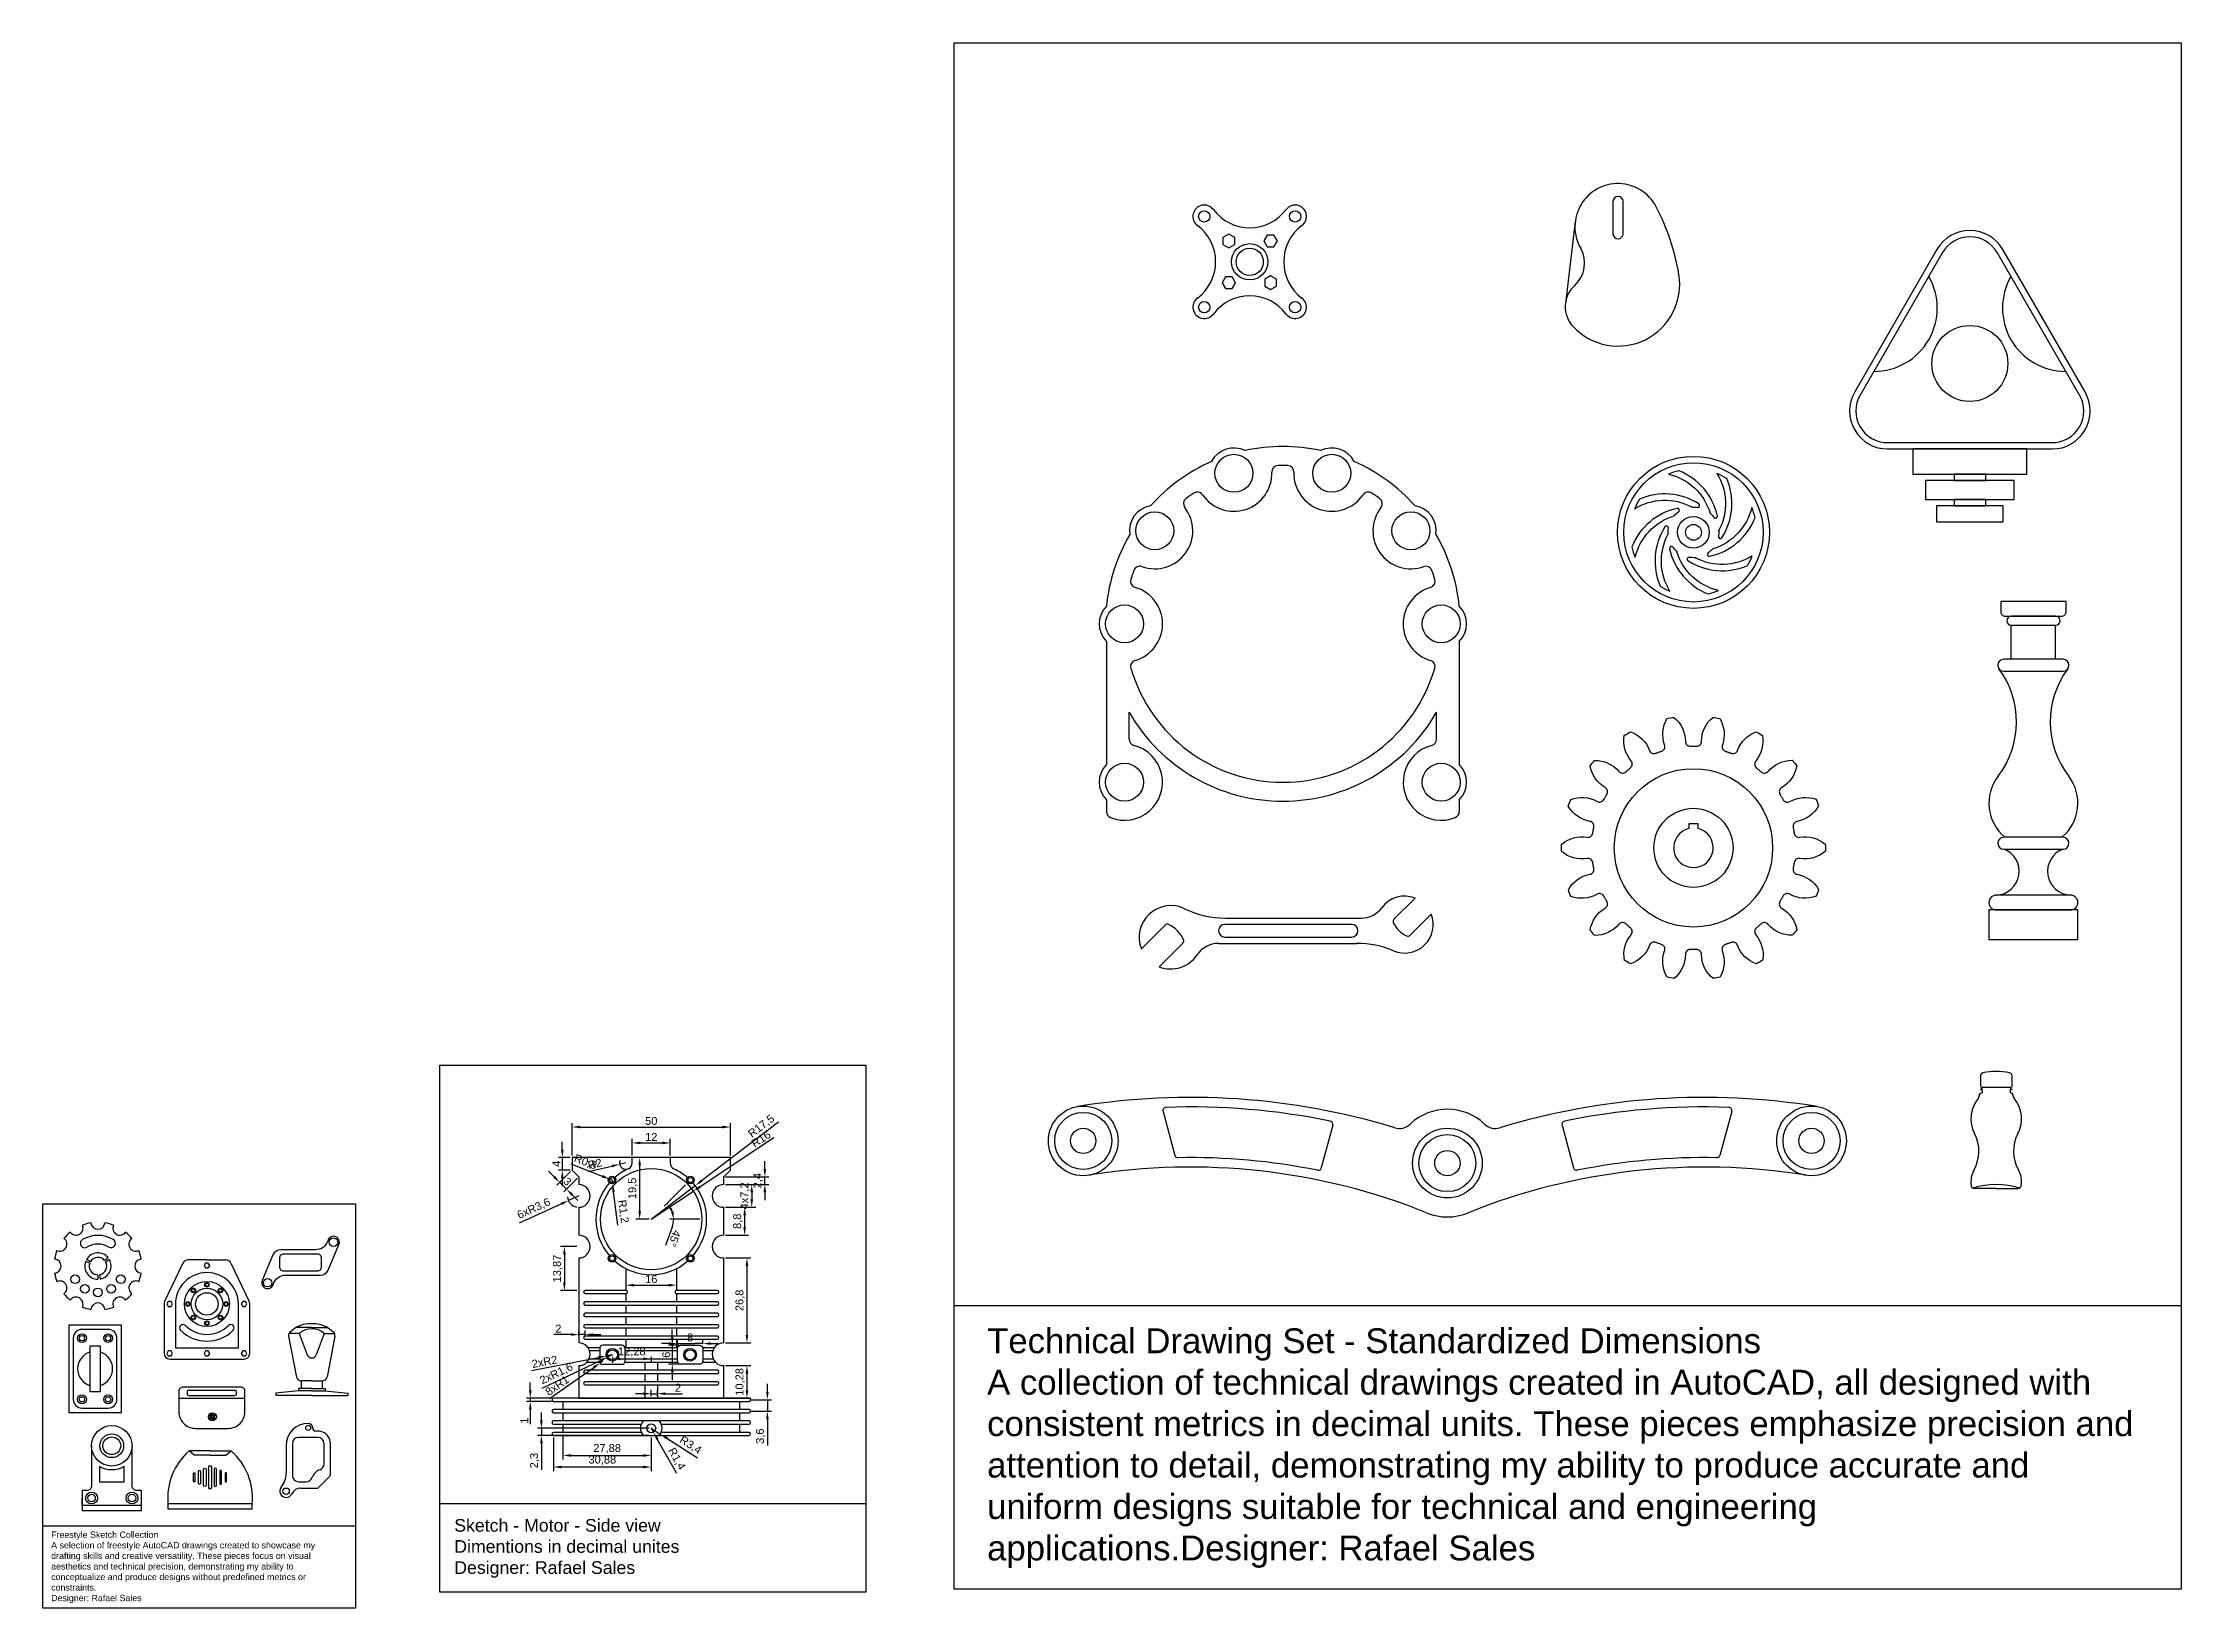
# Model space of a CAD drawing. Header units: millimetres. Extents: x 2987 to 3662, y 2041 to 2536.
import ezdxf

# ---------------------------------------------------------------- set-up
doc = ezdxf.new("R2010")
doc.units = ezdxf.units.MM
doc.layers.add('Dim', color=150, linetype='Continuous')
doc.styles.get("Standard").update_dxf_attribs({"font": 'arial.ttf'})
doc.dimstyles.new('ISO-25', dxfattribs={"dimtxt": 2.5, "dimasz": 2.5, "dimexe": 1.25, "dimexo": 0.625, "dimtad": 1, "dimtxsty": 'Standard', "dimcen": 2.5, "dimadec": 0, "dimazin": 0, "dimtfac": 1, "dimtmove": 0, "dimatfit": 3, "dimfxl": 1, "dimarcsym": 0})

msp = doc.modelspace()

# ---------------------------------------------------------------- texts
at = {"layer": 'Dim', "attachment_point": 1}
for s, width, gutter_width, heights, insert, char_height in [('Technical Drawing Set - Standardized Dimensions^JA collection of technical drawings created in AutoCAD, all designed with consistent metrics in decimal units. These pieces emphasize precision and attention to detail, demonstrating my ability to produce accurate and uniform designs suitable for technical and engineering applications.Designer: Rafael Sales', 361.87204, 49.064, [83.161], (3285.065, 2129.844), 7.85027), ('Sketch - Motor - Side view\\PDimentions in decimal unites\\PDesigner: Rafael Sales', 122.68695, 12.5, [20.548], (3116.774, 2069.624), 4), ('Freestyle Sketch Collection^JA selection of freestyle AutoCAD drawings created to showcase my drafting skills and creative versatility. These pieces focus on visual aesthetics and technical precision, demonstrating my ability to conceptualize and produce designs without predefined metrics or constraints.\\PDesigner: Rafael Sales', 92.19352, 12.5, [24.763], (2989.477, 2065.686), 2)]:
    msp.add_mtext_dynamic_manual_height_columns(s, width=width, gutter_width=gutter_width, heights=heights, dxfattribs=dict(at, insert=insert, char_height=char_height))

# ---------------------------------------------------------------- blocks, each defined once
blk = doc.blocks.new('*D86')
at = {"layer": 'Defpoints', "color": 0, "transparency": 16777216}
for p in [(3203.99, 2193.42), (3153.99, 2183.79), (3203.99, 2183.79)]:
    blk.add_point(p, dxfattribs=at)
at = {"layer": 'Dim', "color": 0, "lineweight": -2, "transparency": 16777216}
for p, q in [((3153.99, 2184.41), (3153.99, 2194.67)), ((3156.49, 2193.42), (3201.49, 2193.42)), ((3203.99, 2184.41), (3203.99, 2194.67))]:
    blk.add_line(p, q, dxfattribs=at)
at = {"layer": 'Dim', "color": 0, "transparency": 16777216}
for points in [[(3156.49, 2193.84), (3156.49, 2193), (3153.99, 2193.42)], [(3201.49, 2193.84), (3201.49, 2193), (3203.99, 2193.42)]]:
    blk.add_solid(points, dxfattribs=at)
at = {"layer": 'Dim', "color": 0, "transparency": 16777216, "insert": (3178.99, 2195.32), "char_height": 2.5, "attachment_point": 5}
blk.add_mtext('50', dxfattribs=at)
blk = doc.blocks.new('*D118')
at = {"layer": 'Defpoints', "color": 0, "transparency": 16777216}
for p in [(3184.99, 2188.39), (3172.99, 2183.79), (3184.99, 2183.79)]:
    blk.add_point(p, dxfattribs=at)
at = {"layer": 'Dim', "color": 0, "lineweight": -2, "transparency": 16777216}
for p, q in [((3172.99, 2184.41), (3172.99, 2189.64)), ((3175.49, 2188.39), (3182.49, 2188.39)), ((3184.99, 2184.41), (3184.99, 2189.64))]:
    blk.add_line(p, q, dxfattribs=at)
at = {"layer": 'Dim', "color": 0, "transparency": 16777216}
for points in [[(3175.49, 2188.81), (3175.49, 2187.97), (3172.99, 2188.39)], [(3182.49, 2188.81), (3182.49, 2187.97), (3184.99, 2188.39)]]:
    blk.add_solid(points, dxfattribs=at)
at = {"layer": 'Dim', "color": 0, "transparency": 16777216, "insert": (3178.99, 2190.27), "char_height": 2.5, "attachment_point": 5}
blk.add_mtext('12', dxfattribs=at)
blk = doc.blocks.new('*D87')
at = {"layer": 'Defpoints', "color": 0, "transparency": 16777216}
for p in [(3175.96, 2183.79), (3175.33, 2164.29), (3178.99, 2164.29)]:
    blk.add_point(p, dxfattribs=at)
at = {"layer": 'Dim', "color": 0, "lineweight": -2, "transparency": 16777216}
for p, q in [((3175.33, 2183.79), (3174.08, 2183.79)), ((3175.33, 2181.29), (3175.33, 2166.79)), ((3178.36, 2164.29), (3174.08, 2164.29))]:
    blk.add_line(p, q, dxfattribs=at)
at = {"layer": 'Dim', "color": 0, "transparency": 16777216}
for points in [[(3174.92, 2181.29), (3175.75, 2181.29), (3175.33, 2183.79)], [(3174.92, 2166.79), (3175.75, 2166.79), (3175.33, 2164.29)]]:
    blk.add_solid(points, dxfattribs=at)
at = {"layer": 'Dim', "color": 0, "transparency": 16777216, "insert": (3173.21, 2174.04), "char_height": 2.5, "attachment_point": 5, "rotation": 90}
blk.add_mtext('19,5', dxfattribs=at)
blk = doc.blocks.new('*D119')
at = {"layer": 'Defpoints', "color": 0, "transparency": 16777216}
for p in [(3190.28, 2175.62), (3178.99, 2164.29), (3185.11, 2167.84), (3194.99, 2164.29)]:
    blk.add_point(p, dxfattribs=at)
at = {"layer": 'Dim', "color": 0, "lineweight": -2, "transparency": 16777216}
for p, q in [((3189.84, 2175.18), (3183.1, 2168.42)), ((3185.63, 2161.83), (3183.45, 2155.96)), ((3194.36, 2164.29), (3184.82, 2164.29))]:
    blk.add_line(p, q, dxfattribs=at)
for start, end in [(20.33674, 24.73893), (339.66326, 0)]:
    blk.add_arc((3178.99, 2164.29), 7.08, start, end, dxfattribs=at)
at = {"layer": 'Dim', "color": 0, "transparency": 16777216}
for points in [[(3185.07, 2167.01), (3185.76, 2167.49), (3183.99, 2169.3)], [(3186.04, 2166.82), (3185.21, 2166.68), (3186.07, 2164.29)]]:
    blk.add_solid(points, dxfattribs=at)
at = {"layer": 'Dim', "color": 0, "transparency": 16777216, "insert": (3186.32, 2158.24), "char_height": 2.5, "attachment_point": 5, "rotation": 249.66326}
blk.add_mtext('45°', dxfattribs=at)
blk = doc.blocks.new('*D120')
at = {"layer": 'Defpoints', "color": 0, "transparency": 16777216}
for p in [(3170.99, 2145.26), (3186.99, 2145.26), (3186.99, 2143.47)]:
    blk.add_point(p, dxfattribs=at)
at = {"layer": 'Dim', "color": 0, "lineweight": -2, "transparency": 16777216}
for p, q in [((3170.99, 2144.64), (3170.99, 2142.22)), ((3173.49, 2143.47), (3184.49, 2143.47)), ((3186.99, 2144.64), (3186.99, 2142.22))]:
    blk.add_line(p, q, dxfattribs=at)
at = {"layer": 'Dim', "color": 0, "transparency": 16777216}
for points in [[(3173.49, 2143.89), (3173.49, 2143.05), (3170.99, 2143.47)], [(3184.49, 2143.89), (3184.49, 2143.05), (3186.99, 2143.47)]]:
    blk.add_solid(points, dxfattribs=at)
at = {"layer": 'Dim', "color": 0, "transparency": 16777216, "insert": (3178.99, 2145.37), "char_height": 2.5, "attachment_point": 5}
blk.add_mtext('16', dxfattribs=at)
blk = doc.blocks.new('*D88')
at = {"layer": 'Defpoints', "color": 0, "transparency": 16777216}
for p in [(3201.86, 2168.07), (3201.86, 2159.27), (3208.49, 2159.27)]:
    blk.add_point(p, dxfattribs=at)
at = {"layer": 'Dim', "color": 0, "lineweight": -2, "transparency": 16777216}
for p, q in [((3202.49, 2168.07), (3209.74, 2168.07)), ((3208.49, 2165.57), (3208.49, 2161.77)), ((3202.49, 2159.27), (3209.74, 2159.27))]:
    blk.add_line(p, q, dxfattribs=at)
at = {"layer": 'Dim', "color": 0, "transparency": 16777216}
for points in [[(3208.07, 2165.57), (3208.9, 2165.57), (3208.49, 2168.07)], [(3208.07, 2161.77), (3208.9, 2161.77), (3208.49, 2159.27)]]:
    blk.add_solid(points, dxfattribs=at)
at = {"layer": 'Dim', "color": 0, "transparency": 16777216, "insert": (3206.36, 2163.67), "char_height": 2.5, "attachment_point": 5, "rotation": 90}
blk.add_mtext('8,8', dxfattribs=at)
blk = doc.blocks.new('*D89')
at = {"layer": 'Defpoints', "color": 0, "transparency": 16777216}
for p in [(3201.86, 2175.27), (3201.86, 2168.07), (3210.72, 2168.07)]:
    blk.add_point(p, dxfattribs=at)
at = {"layer": 'Dim', "color": 0, "lineweight": -2, "transparency": 16777216}
for p, q in [((3202.49, 2175.27), (3211.97, 2175.27)), ((3202.49, 2168.07), (3211.97, 2168.07)), ((3210.72, 2172.77), (3210.72, 2170.57))]:
    blk.add_line(p, q, dxfattribs=at)
at = {"layer": 'Dim', "color": 0, "transparency": 16777216}
for points in [[(3210.31, 2172.77), (3211.14, 2172.77), (3210.72, 2175.27)], [(3210.31, 2170.57), (3211.14, 2170.57), (3210.72, 2168.07)]]:
    blk.add_solid(points, dxfattribs=at)
at = {"layer": 'Dim', "color": 0, "transparency": 16777216, "insert": (3208.6, 2171.67), "char_height": 2.5, "attachment_point": 5, "rotation": 90}
blk.add_mtext('4x7,2', dxfattribs=at)
blk = doc.blocks.new('*D90')
at = {"layer": 'Defpoints', "color": 0, "transparency": 16777216}
for p in [(3201.86, 2177.67), (3201.86, 2175.27), (3214.88, 2177.67)]:
    blk.add_point(p, dxfattribs=at)
at = {"layer": 'Dim', "color": 0, "lineweight": -2, "transparency": 16777216}
for p, q in [((3214.88, 2180.17), (3214.88, 2182.67)), ((3202.49, 2177.67), (3216.13, 2177.67)), ((3202.49, 2175.27), (3216.13, 2175.27)), ((3214.88, 2175.27), (3214.88, 2177.67)), ((3214.88, 2172.77), (3214.88, 2170.27))]:
    blk.add_line(p, q, dxfattribs=at)
at = {"layer": 'Dim', "color": 0, "transparency": 16777216}
for points in [[(3214.46, 2180.17), (3215.29, 2180.17), (3214.88, 2177.67)], [(3214.46, 2172.77), (3215.29, 2172.77), (3214.88, 2175.27)]]:
    blk.add_solid(points, dxfattribs=at)
at = {"layer": 'Dim', "color": 0, "transparency": 16777216, "insert": (3212.75, 2176.47), "char_height": 2.5, "attachment_point": 5, "rotation": 90}
blk.add_mtext('2,4', dxfattribs=at)
blk = doc.blocks.new('*D98')
at = {"layer": 'Defpoints', "color": 0, "transparency": 16777216}
for p in [(3201.86, 2152.07), (3201.86, 2125.27), (3209.21, 2125.27)]:
    blk.add_point(p, dxfattribs=at)
at = {"layer": 'Dim', "color": 0, "lineweight": -2, "transparency": 16777216}
for p, q in [((3202.49, 2152.07), (3210.46, 2152.07)), ((3209.21, 2149.57), (3209.21, 2127.77)), ((3202.49, 2125.27), (3210.46, 2125.27))]:
    blk.add_line(p, q, dxfattribs=at)
at = {"layer": 'Dim', "color": 0, "transparency": 16777216}
for points in [[(3208.79, 2149.57), (3209.62, 2149.57), (3209.21, 2152.07)], [(3208.79, 2127.77), (3209.62, 2127.77), (3209.21, 2125.27)]]:
    blk.add_solid(points, dxfattribs=at)
at = {"layer": 'Dim', "color": 0, "transparency": 16777216, "insert": (3207.08, 2138.67), "char_height": 2.5, "attachment_point": 5, "rotation": 90}
blk.add_mtext('26,8', dxfattribs=at)
blk = doc.blocks.new('*D99')
at = {"layer": 'Defpoints', "color": 0, "transparency": 16777216}
for p in [(3201.86, 2118.07), (3201.86, 2107.79), (3209.21, 2107.79)]:
    blk.add_point(p, dxfattribs=at)
at = {"layer": 'Dim', "color": 0, "lineweight": -2, "transparency": 16777216}
for p, q in [((3202.49, 2118.07), (3210.46, 2118.07)), ((3209.21, 2115.57), (3209.21, 2110.29)), ((3202.49, 2107.79), (3210.46, 2107.79))]:
    blk.add_line(p, q, dxfattribs=at)
at = {"layer": 'Dim', "color": 0, "transparency": 16777216}
for points in [[(3208.79, 2115.57), (3209.62, 2115.57), (3209.21, 2118.07)], [(3208.79, 2110.29), (3209.62, 2110.29), (3209.21, 2107.79)]]:
    blk.add_solid(points, dxfattribs=at)
at = {"layer": 'Dim', "color": 0, "transparency": 16777216, "insert": (3207.08, 2112.93), "char_height": 2.5, "attachment_point": 5, "rotation": 90}
blk.add_mtext('10,28', dxfattribs=at)
blk = doc.blocks.new('*D136')
at = {"layer": 'Defpoints', "color": 0, "transparency": 16777216}
for p in [(3209.87, 2107.29), (3209.87, 2103.69), (3215.67, 2103.69)]:
    blk.add_point(p, dxfattribs=at)
at = {"layer": 'Dim', "color": 0, "lineweight": -2, "transparency": 16777216}
for p, q in [((3210.49, 2107.29), (3216.92, 2107.29)), ((3215.67, 2109.79), (3215.67, 2112.29)), ((3215.67, 2107.29), (3215.67, 2103.69)), ((3210.49, 2103.69), (3216.92, 2103.69)), ((3215.67, 2101.19), (3215.67, 2092.89))]:
    blk.add_line(p, q, dxfattribs=at)
at = {"layer": 'Dim', "color": 0, "transparency": 16777216}
for points in [[(3215.25, 2109.79), (3216.08, 2109.79), (3215.67, 2107.29)], [(3215.25, 2101.19), (3216.08, 2101.19), (3215.67, 2103.69)]]:
    blk.add_solid(points, dxfattribs=at)
at = {"layer": 'Dim', "color": 0, "transparency": 16777216, "insert": (3213.54, 2095.79), "char_height": 2.5, "attachment_point": 5, "rotation": 90}
blk.add_mtext('3,6', dxfattribs=at)
blk = doc.blocks.new('*D137')
at = {"layer": 'Defpoints', "color": 0, "transparency": 16777216}
for p in [(3178.99, 2107.79), (3180.99, 2109.2), (3180.99, 2107.79)]:
    blk.add_point(p, dxfattribs=at)
at = {"layer": 'Dim', "color": 0, "lineweight": -2, "transparency": 16777216}
for p, q in [((3176.49, 2109.2), (3173.99, 2109.2)), ((3178.99, 2108.41), (3178.99, 2110.45)), ((3178.99, 2109.2), (3180.99, 2109.2)), ((3180.99, 2108.41), (3180.99, 2110.45)), ((3183.49, 2109.2), (3188.89, 2109.2))]:
    blk.add_line(p, q, dxfattribs=at)
at = {"layer": 'Dim', "color": 0, "transparency": 16777216}
for points in [[(3176.49, 2109.62), (3176.49, 2108.78), (3178.99, 2109.2)], [(3183.49, 2109.62), (3183.49, 2108.78), (3180.99, 2109.2)]]:
    blk.add_solid(points, dxfattribs=at)
at = {"layer": 'Dim', "color": 0, "transparency": 16777216, "insert": (3187.44, 2111.08), "char_height": 2.5, "attachment_point": 5}
blk.add_mtext('2', dxfattribs=at)
blk = doc.blocks.new('*D138')
at = {"layer": 'Defpoints', "color": 0, "transparency": 16777216}
for p in [(3144.3, 2095.99), (3178.99, 2098.29), (3178.99, 2095.99)]:
    blk.add_point(p, dxfattribs=at)
at = {"layer": 'Dim', "color": 0, "lineweight": -2, "transparency": 16777216}
for p, q in [((3144.3, 2100.79), (3144.3, 2103.29)), ((3178.36, 2098.29), (3143.05, 2098.29)), ((3178.36, 2095.99), (3143.05, 2095.99)), ((3144.3, 2098.29), (3144.3, 2095.99)), ((3144.3, 2093.49), (3144.3, 2085.14))]:
    blk.add_line(p, q, dxfattribs=at)
at = {"layer": 'Dim', "color": 0, "transparency": 16777216}
for points in [[(3143.89, 2100.79), (3144.72, 2100.79), (3144.3, 2098.29)], [(3143.89, 2093.49), (3144.72, 2093.49), (3144.3, 2095.99)]]:
    blk.add_solid(points, dxfattribs=at)
at = {"layer": 'Dim', "color": 0, "transparency": 16777216, "insert": (3142.18, 2088.07), "char_height": 2.5, "attachment_point": 5, "rotation": 90}
blk.add_mtext('2,3', dxfattribs=at)
blk = doc.blocks.new('*D100')
at = {"layer": 'Defpoints', "color": 0, "transparency": 16777216}
for p in [(3178.99, 2098.29), (3179.68, 2097.07)]:
    blk.add_point(p, dxfattribs=at)
at = {"layer": 'Dim', "color": 0, "lineweight": -2, "transparency": 16777216}
for p, q in [((3178.99, 2098.29), (3179.68, 2097.07)), ((3187.08, 2083.96), (3180.91, 2094.89))]:
    blk.add_line(p, q, dxfattribs=at)
at = {"layer": 'Dim', "color": 0, "transparency": 16777216}
blk.add_solid([(3181.27, 2095.1), (3180.54, 2094.69), (3179.68, 2097.07)], dxfattribs=at)
at = {"layer": 'Dim', "color": 0, "transparency": 16777216, "insert": (3186.92, 2088.57), "char_height": 2.5, "attachment_point": 5, "rotation": 299.48559}
blk.add_mtext('R1,4', dxfattribs=at)
blk = doc.blocks.new('*D101')
at = {"layer": 'Defpoints', "color": 0, "transparency": 16777216}
for p in [(3178.99, 2098.29), (3181.85, 2096.45)]:
    blk.add_point(p, dxfattribs=at)
at = {"layer": 'Dim', "color": 0, "lineweight": -2, "transparency": 16777216}
for p, q in [((3178.99, 2098.29), (3181.85, 2096.45)), ((3193.63, 2088.88), (3183.95, 2095.1))]:
    blk.add_line(p, q, dxfattribs=at)
at = {"layer": 'Dim', "color": 0, "transparency": 16777216}
blk.add_solid([(3184.18, 2095.45), (3183.72, 2094.75), (3181.85, 2096.45)], dxfattribs=at)
at = {"layer": 'Dim', "color": 0, "transparency": 16777216, "insert": (3191.34, 2092.88), "char_height": 2.5, "attachment_point": 5, "rotation": 327.28771}
blk.add_mtext('R3,4', dxfattribs=at)
blk = doc.blocks.new('*D139')
at = {"layer": 'Defpoints', "color": 0, "transparency": 16777216}
for p in [(3151.11, 2096.99), (3178.99, 2095.99), (3178.99, 2089.7)]:
    blk.add_point(p, dxfattribs=at)
at = {"layer": 'Dim', "color": 0, "lineweight": -2, "transparency": 16777216}
for p, q in [((3151.11, 2096.36), (3151.11, 2088.45)), ((3178.99, 2095.36), (3178.99, 2088.45)), ((3153.61, 2089.7), (3176.49, 2089.7))]:
    blk.add_line(p, q, dxfattribs=at)
at = {"layer": 'Dim', "color": 0, "transparency": 16777216}
for points in [[(3153.61, 2090.11), (3153.61, 2089.28), (3151.11, 2089.7)], [(3176.49, 2090.11), (3176.49, 2089.28), (3178.99, 2089.7)]]:
    blk.add_solid(points, dxfattribs=at)
at = {"layer": 'Dim', "color": 0, "transparency": 16777216, "insert": (3165.05, 2091.82), "char_height": 2.5, "attachment_point": 5}
blk.add_mtext('27,88', dxfattribs=at)
blk = doc.blocks.new('*D140')
at = {"layer": 'Defpoints', "color": 0, "transparency": 16777216}
for p in [(3148.11, 2095.99), (3178.99, 2095.99), (3148.11, 2086.04)]:
    blk.add_point(p, dxfattribs=at)
at = {"layer": 'Dim', "color": 0, "lineweight": -2, "transparency": 16777216}
for p, q in [((3148.11, 2095.36), (3148.11, 2084.79)), ((3178.99, 2095.36), (3178.99, 2084.79)), ((3176.49, 2086.04), (3150.61, 2086.04))]:
    blk.add_line(p, q, dxfattribs=at)
at = {"layer": 'Dim', "color": 0, "transparency": 16777216}
for points in [[(3150.61, 2086.46), (3150.61, 2085.63), (3148.11, 2086.04)], [(3176.49, 2086.46), (3176.49, 2085.63), (3178.99, 2086.04)]]:
    blk.add_solid(points, dxfattribs=at)
at = {"layer": 'Dim', "color": 0, "transparency": 16777216, "insert": (3163.55, 2088.17), "char_height": 2.5, "attachment_point": 5}
blk.add_mtext('30,88', dxfattribs=at)
blk = doc.blocks.new('*D141')
at = {"layer": 'Defpoints', "color": 0, "transparency": 16777216}
for p in [(3148.11, 2107.79), (3140.79, 2106.79), (3148.11, 2106.79)]:
    blk.add_point(p, dxfattribs=at)
at = {"layer": 'Dim', "color": 0, "lineweight": -2, "transparency": 16777216}
for p, q in [((3147.48, 2107.79), (3139.54, 2107.79)), ((3140.79, 2110.29), (3140.79, 2112.79)), ((3140.79, 2107.79), (3140.79, 2106.79)), ((3147.48, 2106.79), (3139.54, 2106.79)), ((3140.79, 2104.29), (3140.79, 2099.62))]:
    blk.add_line(p, q, dxfattribs=at)
at = {"layer": 'Dim', "color": 0, "transparency": 16777216}
for points in [[(3140.37, 2110.29), (3141.21, 2110.29), (3140.79, 2107.79)], [(3140.37, 2104.29), (3141.21, 2104.29), (3140.79, 2106.79)]]:
    blk.add_solid(points, dxfattribs=at)
at = {"layer": 'Dim', "color": 0, "transparency": 16777216, "insert": (3138.91, 2100.7), "char_height": 2.5, "attachment_point": 5, "rotation": 90}
blk.add_mtext('1', dxfattribs=at)
blk = doc.blocks.new('*D102')
at = {"layer": 'Defpoints', "color": 0, "transparency": 16777216}
for p in [(3166.71, 2121.5), (3178.99, 2121.5), (3178.99, 2120.2)]:
    blk.add_point(p, dxfattribs=at)
at = {"layer": 'Dim', "color": 0, "lineweight": -2, "transparency": 16777216}
for p, q in [((3166.71, 2120.87), (3166.71, 2118.95)), ((3178.99, 2120.87), (3178.99, 2118.95)), ((3169.21, 2120.2), (3176.49, 2120.2))]:
    blk.add_line(p, q, dxfattribs=at)
at = {"layer": 'Dim', "color": 0, "transparency": 16777216}
for points in [[(3169.21, 2120.61), (3169.21, 2119.78), (3166.71, 2120.2)], [(3176.49, 2120.61), (3176.49, 2119.78), (3178.99, 2120.2)]]:
    blk.add_solid(points, dxfattribs=at)
at = {"layer": 'Dim', "color": 0, "transparency": 16777216, "insert": (3172.85, 2122.33), "char_height": 2.5, "attachment_point": 5}
blk.add_mtext('12,28', dxfattribs=at)
blk = doc.blocks.new('*D103')
at = {"layer": 'Defpoints', "color": 0, "transparency": 16777216}
for p in [(3187.27, 2124.5), (3195.27, 2125.04), (3195.27, 2124.5)]:
    blk.add_point(p, dxfattribs=at)
at = {"layer": 'Dim', "color": 0, "lineweight": -2, "transparency": 16777216}
for p, q in [((3184.77, 2125.04), (3182.27, 2125.04)), ((3187.27, 2125.12), (3187.27, 2126.29)), ((3187.27, 2125.04), (3189.77, 2125.04)), ((3189.77, 2125.04), (3192.77, 2125.04)), ((3195.27, 2125.04), (3192.77, 2125.04)), ((3195.27, 2125.12), (3195.27, 2126.29)), ((3197.77, 2125.04), (3200.27, 2125.04))]:
    blk.add_line(p, q, dxfattribs=at)
at = {"layer": 'Dim', "color": 0, "transparency": 16777216}
for points in [[(3184.77, 2125.45), (3184.77, 2124.62), (3187.27, 2125.04)], [(3197.77, 2125.45), (3197.77, 2124.62), (3195.27, 2125.04)]]:
    blk.add_solid(points, dxfattribs=at)
at = {"layer": 'Dim', "color": 0, "transparency": 16777216, "insert": (3191.27, 2126.94), "char_height": 2.5, "attachment_point": 5}
blk.add_mtext('8', dxfattribs=at)
blk = doc.blocks.new('*D142')
at = {"layer": 'Defpoints', "color": 0, "transparency": 16777216}
for p in [(3188.27, 2124.5), (3185.64, 2118.5), (3188.27, 2118.5)]:
    blk.add_point(p, dxfattribs=at)
at = {"layer": 'Dim', "color": 0, "lineweight": -2, "transparency": 16777216}
for p, q in [((3185.64, 2127), (3185.64, 2129.5)), ((3187.64, 2124.5), (3184.39, 2124.5)), ((3185.64, 2124.5), (3185.64, 2118.5)), ((3187.64, 2118.5), (3184.39, 2118.5)), ((3185.64, 2116), (3185.64, 2113.5))]:
    blk.add_line(p, q, dxfattribs=at)
at = {"layer": 'Dim', "color": 0, "transparency": 16777216}
for points in [[(3185.23, 2127), (3186.06, 2127), (3185.64, 2124.5)], [(3185.23, 2116), (3186.06, 2116), (3185.64, 2118.5)]]:
    blk.add_solid(points, dxfattribs=at)
at = {"layer": 'Dim', "color": 0, "transparency": 16777216, "insert": (3183.74, 2121.5), "char_height": 2.5, "attachment_point": 5, "rotation": 90}
blk.add_mtext('6', dxfattribs=at)
blk = doc.blocks.new('*D104')
at = {"layer": 'Defpoints', "color": 0, "transparency": 16777216}
for p in [(3165.26, 2120.81), (3166.71, 2121.5)]:
    blk.add_point(p, dxfattribs=at)
at = {"layer": 'Dim', "color": 0, "lineweight": -2, "transparency": 16777216}
for p, q in [((3166.71, 2121.5), (3165.26, 2120.81)), ((3144.56, 2110.9), (3163.01, 2119.73))]:
    blk.add_line(p, q, dxfattribs=at)
at = {"layer": 'Dim', "color": 0, "transparency": 16777216}
blk.add_solid([(3162.83, 2120.1), (3163.19, 2119.35), (3165.26, 2120.81)], dxfattribs=at)
at = {"layer": 'Dim', "color": 0, "transparency": 16777216, "insert": (3149.07, 2115.42), "char_height": 2.5, "attachment_point": 5, "rotation": 25.57205}
blk.add_mtext('2xR1,6', dxfattribs=at)
blk = doc.blocks.new('*D105')
at = {"layer": 'Defpoints', "color": 0, "transparency": 16777216}
for p in [(3164.74, 2121.12), (3166.71, 2121.5)]:
    blk.add_point(p, dxfattribs=at)
at = {"layer": 'Dim', "color": 0, "lineweight": -2, "transparency": 16777216}
for p, q in [((3141.18, 2116.58), (3162.29, 2120.65)), ((3166.71, 2121.5), (3164.74, 2121.12))]:
    blk.add_line(p, q, dxfattribs=at)
at = {"layer": 'Dim', "color": 0, "transparency": 16777216}
blk.add_solid([(3162.21, 2121.06), (3162.37, 2120.24), (3164.74, 2121.12)], dxfattribs=at)
at = {"layer": 'Dim', "color": 0, "transparency": 16777216, "insert": (3145.3, 2119.29), "char_height": 2.5, "attachment_point": 5, "rotation": 10.8996}
blk.add_mtext('2xR2', dxfattribs=at)
blk = doc.blocks.new('*D106')
at = {"layer": 'Defpoints', "color": 0, "transparency": 16777216}
for p in [(3162.89, 2118.93), (3163.71, 2119.5)]:
    blk.add_point(p, dxfattribs=at)
at = {"layer": 'Dim', "color": 0, "lineweight": -2, "transparency": 16777216}
for p, q in [((3146.83, 2107.73), (3160.83, 2117.5)), ((3163.71, 2119.5), (3162.89, 2118.93))]:
    blk.add_line(p, q, dxfattribs=at)
at = {"layer": 'Dim', "color": 0, "transparency": 16777216}
blk.add_solid([(3160.6, 2117.84), (3161.07, 2117.15), (3162.89, 2118.93)], dxfattribs=at)
at = {"layer": 'Dim', "color": 0, "transparency": 16777216, "insert": (3149.28, 2111.75), "char_height": 2.5, "attachment_point": 5, "rotation": 34.88843}
blk.add_mtext('8xR1', dxfattribs=at)
blk = doc.blocks.new('*D143')
at = {"layer": 'Defpoints', "color": 0, "transparency": 16777216}
for p in [(3156.11, 2127.87), (3156.11, 2126.9), (3158.11, 2126.9)]:
    blk.add_point(p, dxfattribs=at)
at = {"layer": 'Dim', "color": 0, "lineweight": -2, "transparency": 16777216}
for p, q in [((3153.61, 2127.87), (3148.2, 2127.87)), ((3156.11, 2127.52), (3156.11, 2129.12)), ((3158.11, 2127.87), (3156.11, 2127.87)), ((3158.11, 2127.52), (3158.11, 2129.12)), ((3160.61, 2127.87), (3163.11, 2127.87))]:
    blk.add_line(p, q, dxfattribs=at)
at = {"layer": 'Dim', "color": 0, "transparency": 16777216}
for points in [[(3153.61, 2128.29), (3153.61, 2127.45), (3156.11, 2127.87)], [(3160.61, 2128.29), (3160.61, 2127.45), (3158.11, 2127.87)]]:
    blk.add_solid(points, dxfattribs=at)
at = {"layer": 'Dim', "color": 0, "transparency": 16777216, "insert": (3149.65, 2129.75), "char_height": 2.5, "attachment_point": 5}
blk.add_mtext('2', dxfattribs=at)
blk = doc.blocks.new('*D107')
at = {"layer": 'Defpoints', "color": 0, "transparency": 16777216}
for p in [(3156.11, 2155.67), (3151.55, 2141.8), (3156.11, 2141.8)]:
    blk.add_point(p, dxfattribs=at)
at = {"layer": 'Dim', "color": 0, "lineweight": -2, "transparency": 16777216}
for p, q in [((3155.48, 2155.67), (3150.3, 2155.67)), ((3151.55, 2153.17), (3151.55, 2144.3)), ((3155.48, 2141.8), (3150.3, 2141.8))]:
    blk.add_line(p, q, dxfattribs=at)
at = {"layer": 'Dim', "color": 0, "transparency": 16777216}
for points in [[(3151.14, 2153.17), (3151.97, 2153.17), (3151.55, 2155.67)], [(3151.14, 2144.3), (3151.97, 2144.3), (3151.55, 2141.8)]]:
    blk.add_solid(points, dxfattribs=at)
at = {"layer": 'Dim', "color": 0, "transparency": 16777216, "insert": (3149.43, 2148.73), "char_height": 2.5, "attachment_point": 5, "rotation": 90}
blk.add_mtext('13,87', dxfattribs=at)
blk = doc.blocks.new('*D108')
at = {"layer": 'Defpoints', "color": 0, "transparency": 16777216}
for p in [(3152.83, 2170.18), (3156.11, 2171.67)]:
    blk.add_point(p, dxfattribs=at)
at = {"layer": 'Dim', "color": 0, "lineweight": -2, "transparency": 16777216}
for p, q in [((3137.33, 2163.14), (3150.55, 2169.15)), ((3156.11, 2171.67), (3152.83, 2170.18))]:
    blk.add_line(p, q, dxfattribs=at)
blk.add_arc((3156.11, 2171.67), 3.6, 184.53049, 260.05282, dxfattribs=at)
at = {"layer": 'Dim', "color": 0, "transparency": 16777216}
blk.add_solid([(3150.38, 2169.53), (3150.73, 2168.77), (3152.83, 2170.18)], dxfattribs=at)
at = {"layer": 'Dim', "color": 0, "transparency": 16777216, "insert": (3141.92, 2167.56), "char_height": 2.5, "attachment_point": 5, "rotation": 24.42486}
blk.add_mtext('6xR3,6', dxfattribs=at)
blk = doc.blocks.new('*D144')
at = {"layer": 'Defpoints', "color": 0, "transparency": 16777216}
for p in [(3153.99, 2183.79), (3150.9, 2179.79), (3153.99, 2179.79)]:
    blk.add_point(p, dxfattribs=at)
at = {"layer": 'Dim', "color": 0, "lineweight": -2, "transparency": 16777216}
for p, q in [((3150.9, 2186.29), (3150.9, 2188.79)), ((3153.36, 2183.79), (3149.65, 2183.79)), ((3150.9, 2183.79), (3150.9, 2179.79)), ((3153.36, 2179.79), (3149.65, 2179.79)), ((3150.9, 2177.29), (3150.9, 2174.79))]:
    blk.add_line(p, q, dxfattribs=at)
at = {"layer": 'Dim', "color": 0, "transparency": 16777216}
for points in [[(3150.49, 2186.29), (3151.32, 2186.29), (3150.9, 2183.79)], [(3150.49, 2177.29), (3151.32, 2177.29), (3150.9, 2179.79)]]:
    blk.add_solid(points, dxfattribs=at)
at = {"layer": 'Dim', "color": 0, "transparency": 16777216, "insert": (3149.03, 2181.79), "char_height": 2.5, "attachment_point": 5, "rotation": 90}
blk.add_mtext('4', dxfattribs=at)
blk = doc.blocks.new('*D145')
at = {"layer": 'Defpoints', "color": 0, "transparency": 16777216}
for p in [(3153.99, 2179.79), (3156.11, 2177.67), (3152.23, 2173.79)]:
    blk.add_point(p, dxfattribs=at)
at = {"layer": 'Dim', "color": 0, "lineweight": -2, "transparency": 16777216}
for p, q in [((3148.34, 2177.68), (3146.57, 2179.45)), ((3153.54, 2179.35), (3149.22, 2175.03)), ((3150.11, 2175.91), (3152.23, 2173.79)), ((3155.67, 2177.23), (3151.34, 2172.9)), ((3154, 2172.02), (3155.76, 2170.25))]:
    blk.add_line(p, q, dxfattribs=at)
at = {"layer": 'Dim', "color": 0, "transparency": 16777216}
for points in [[(3148.63, 2177.97), (3148.04, 2177.38), (3150.11, 2175.91)], [(3154.29, 2172.32), (3153.7, 2171.73), (3152.23, 2173.79)]]:
    blk.add_solid(points, dxfattribs=at)
at = {"layer": 'Dim', "color": 0, "transparency": 16777216, "insert": (3152.51, 2176.19), "char_height": 2.5, "width": 3.6205, "attachment_point": 5, "rotation": 315}
blk.add_mtext('3', dxfattribs=at)
blk = doc.blocks.new('*D109')
at = {"layer": 'Defpoints', "color": 0, "transparency": 16777216}
for p in [(3169.03, 2181.64), (3170.99, 2182.07)]:
    blk.add_point(p, dxfattribs=at)
at = {"layer": 'Dim', "color": 0, "lineweight": -2, "transparency": 16777216}
for p, q in [((3170.99, 2182.07), (3169.03, 2181.64)), ((3159.02, 2179.42), (3166.59, 2181.1))]:
    blk.add_line(p, q, dxfattribs=at)
blk.add_arc((3170.99, 2182.07), 2, 156.7111, 276.31601, dxfattribs=at)
at = {"layer": 'Dim', "color": 0, "transparency": 16777216}
blk.add_solid([(3166.5, 2181.5), (3166.68, 2180.69), (3169.03, 2181.64)], dxfattribs=at)
at = {"layer": 'Dim', "color": 0, "transparency": 16777216, "insert": (3161.18, 2181.82), "char_height": 2.5, "attachment_point": 5, "rotation": 12.52096}
blk.add_mtext('R2', dxfattribs=at)
blk = doc.blocks.new('*D110')
at = {"layer": 'Defpoints', "color": 0, "transparency": 16777216}
for p in [(3165.87, 2176.96), (3166.61, 2176.66)]:
    blk.add_point(p, dxfattribs=at)
at = {"layer": 'Dim', "color": 0, "lineweight": -2, "transparency": 16777216}
for p, q in [((3153.58, 2181.77), (3163.54, 2177.87)), ((3166.61, 2176.66), (3165.87, 2176.96))]:
    blk.add_line(p, q, dxfattribs=at)
at = {"layer": 'Dim', "color": 0, "transparency": 16777216}
blk.add_solid([(3163.69, 2178.26), (3163.39, 2177.48), (3165.87, 2176.96)], dxfattribs=at)
at = {"layer": 'Dim', "color": 0, "transparency": 16777216, "insert": (3158.17, 2182.26), "char_height": 2.5, "attachment_point": 5, "rotation": 338.60349}
blk.add_mtext('R0,8', dxfattribs=at)
blk = doc.blocks.new('*D111')
at = {"layer": 'Defpoints', "color": 0, "transparency": 16777216}
for p in [(3166.61, 2176.66), (3166.76, 2175.47)]:
    blk.add_point(p, dxfattribs=at)
at = {"layer": 'Dim', "color": 0, "lineweight": -2, "transparency": 16777216}
for p, q in [((3166.61, 2176.66), (3166.76, 2175.47)), ((3168.45, 2162.41), (3167.08, 2172.99))]:
    blk.add_line(p, q, dxfattribs=at)
at = {"layer": 'Dim', "color": 0, "transparency": 16777216}
blk.add_solid([(3167.5, 2173.05), (3166.67, 2172.94), (3166.76, 2175.47)], dxfattribs=at)
at = {"layer": 'Dim', "color": 0, "transparency": 16777216, "insert": (3170.03, 2166.74), "char_height": 2.5, "attachment_point": 5, "rotation": 277.33579}
blk.add_mtext('R1,2', dxfattribs=at)
blk = doc.blocks.new('*D112')
at = {"layer": 'Defpoints', "color": 0, "transparency": 16777216}
for p in [(3192.89, 2174.91), (3178.99, 2164.29)]:
    blk.add_point(p, dxfattribs=at)
at = {"layer": 'Dim', "color": 0, "lineweight": -2, "transparency": 16777216}
for p, q in [((3219.17, 2194.97), (3194.88, 2176.43)), ((3178.99, 2164.29), (3192.89, 2174.91))]:
    blk.add_line(p, q, dxfattribs=at)
at = {"layer": 'Dim', "color": 0, "transparency": 16777216}
blk.add_solid([(3194.63, 2176.76), (3195.13, 2176.1), (3192.89, 2174.91)], dxfattribs=at)
at = {"layer": 'Dim', "color": 0, "transparency": 16777216, "insert": (3213.84, 2193.58), "char_height": 2.5, "attachment_point": 5, "rotation": 37.36605}
blk.add_mtext('R17,5', dxfattribs=at)
blk = doc.blocks.new('*D113')
at = {"layer": 'Defpoints', "color": 0, "transparency": 16777216}
for p in [(3192.31, 2173.14), (3178.99, 2164.29)]:
    blk.add_point(p, dxfattribs=at)
at = {"layer": 'Dim', "color": 0, "lineweight": -2, "transparency": 16777216}
for p, q in [((3217.73, 2190.03), (3194.4, 2174.53)), ((3178.99, 2164.29), (3192.31, 2173.14))]:
    blk.add_line(p, q, dxfattribs=at)
at = {"layer": 'Dim', "color": 0, "transparency": 16777216}
blk.add_solid([(3194.16, 2174.87), (3194.63, 2174.18), (3192.31, 2173.14)], dxfattribs=at)
at = {"layer": 'Dim', "color": 0, "transparency": 16777216, "insert": (3213.67, 2189.62), "char_height": 2.5, "attachment_point": 5, "rotation": 33.5976}
blk.add_mtext('R16', dxfattribs=at)

# ---------------------------------------------------------------- dimensions: what is measured, and where the dimension line sits
at = {"layer": 'Dim'}
for base, p1, p2, picture, middle in [((3203.986, 2193.421), (3153.986, 2183.789), (3203.986, 2183.789), '*D86', (3178.986, 2193.421)), ((3195.266, 2125.036), (3187.266, 2124.498), (3195.266, 2124.498), '*D103', (3191.266, 2125.036))]:
    dim = msp.add_linear_dim(base=base, p1=p1, p2=p2, dimstyle='ISO-25', dxfattribs=at)
    dim.commit()
    dim.dimension.update_dxf_attribs({"geometry": picture, "text_midpoint": middle, "dimtype": 160})
for center, mpoint, picture, middle in [((3178.986, 2164.289), (3192.894, 2174.91), '*D112', (3215.13, 2191.89)), ((3178.986, 2164.289), (3192.313, 2173.143), '*D113', (3214.725, 2188.032)), ((3178.986, 2098.288), (3179.675, 2097.069), '*D100', (3185.071, 2087.527)), ((3178.986, 2098.288), (3181.847, 2096.451), '*D101', (3190.19, 2091.092))]:
    dim = msp.add_radius_dim(center=center, mpoint=mpoint, dimstyle='ISO-25', dxfattribs=at)
    dim.commit()
    dim.dimension.update_dxf_attribs({"geometry": picture, "text_midpoint": middle, "dimtype": 164})
for base, p1, p2, picture, middle in [((3150.903, 2179.789), (3153.986, 2183.789), (3153.986, 2179.789), '*D144', (3149.028, 2181.789)), ((3175.333, 2164.289), (3175.958, 2183.789), (3178.986, 2164.289), '*D87', (3173.205, 2174.039)), ((3208.485, 2159.268), (3201.865, 2168.068), (3201.865, 2159.268), '*D88', (3206.358, 2163.668)), ((3151.553, 2141.798), (3156.107, 2155.668), (3156.107, 2141.798), '*D107', (3149.426, 2148.733)), ((3209.206, 2125.268), (3201.865, 2152.068), (3201.865, 2125.268), '*D98', (3207.079, 2138.668)), ((3185.644, 2118.498), (3188.266, 2124.498), (3188.266, 2118.498), '*D142', (3183.742, 2121.498)), ((3209.206, 2107.788), (3201.865, 2118.068), (3201.865, 2107.788), '*D99', (3207.079, 2112.928)), ((3140.79, 2106.788), (3148.106, 2107.788), (3148.106, 2106.788), '*D141', (3138.91, 2100.703)), ((3215.668, 2103.688), (3209.866, 2107.288), (3209.866, 2103.688), '*D136', (3213.54, 2095.789)), ((3144.304, 2095.988), (3178.986, 2098.288), (3178.986, 2095.988), '*D138', (3142.176, 2088.066))]:
    dim = msp.add_linear_dim(base=base, p1=p1, p2=p2, angle=90, dimstyle='ISO-25', dxfattribs=at)
    dim.commit()
    dim.dimension.update_dxf_attribs({"geometry": picture, "text_midpoint": middle})
for base, p1, p2, picture, middle in [((3184.986, 2188.388), (3172.986, 2183.789), (3184.986, 2183.789), '*D118', (3178.986, 2190.268)), ((3186.986, 2143.471), (3170.986, 2145.262), (3186.986, 2145.262), '*D120', (3178.986, 2145.372)), ((3156.107, 2127.869), (3158.107, 2126.898), (3156.107, 2126.898), '*D143', (3149.654, 2129.749)), ((3178.986, 2120.198), (3166.706, 2121.498), (3178.986, 2121.498), '*D102', (3172.846, 2122.326)), ((3180.986, 2109.2), (3178.986, 2107.788), (3180.986, 2107.788), '*D137', (3187.439, 2111.08)), ((3148.106, 2086.044), (3178.986, 2095.988), (3148.106, 2095.988), '*D140', (3163.546, 2088.171)), ((3178.986, 2089.696), (3151.106, 2096.988), (3178.986, 2095.988), '*D139', (3165.046, 2091.824))]:
    dim = msp.add_linear_dim(base=base, p1=p1, p2=p2, dimstyle='ISO-25', dxfattribs=at)
    dim.commit()
    dim.dimension.update_dxf_attribs({"geometry": picture, "text_midpoint": middle})
for center, mpoint, picture, middle in [((3166.612, 2176.664), (3165.867, 2176.956), '*D110', (3158.17, 2182.256)), ((3170.986, 2182.073), (3169.034, 2181.639), '*D109', (3161.179, 2181.821)), ((3166.612, 2176.664), (3166.765, 2175.474), '*D111', (3170.035, 2166.735))]:
    dim = msp.add_radius_dim(center=center, mpoint=mpoint, dimstyle='ISO-25', dxfattribs=at)
    dim.commit()
    dim.dimension.update_dxf_attribs({"geometry": picture, "text_midpoint": middle})
for base, p1, p2, angle, picture, middle, dimtype in [((3214.875, 2177.668), (3201.865, 2175.268), (3201.865, 2177.668), 90, '*D90', (3214.875, 2176.468), 160), ((3152.228, 2173.789), (3153.986, 2179.789), (3156.107, 2177.668), 315, '*D145', (3151.167, 2174.849), 161)]:
    dim = msp.add_linear_dim(base=base, p1=p1, p2=p2, angle=angle, dimstyle='ISO-25', dxfattribs=at)
    dim.commit()
    dim.dimension.update_dxf_attribs({"geometry": picture, "text_midpoint": middle, "dimtype": dimtype})
dim = msp.add_angular_dim_3p(base=(3185.115, 2167.835), center=(3178.986, 2164.289), p1=(3190.285, 2175.618), p2=(3194.986, 2164.289), dimstyle='ISO-25', dxfattribs=at)
dim.commit()
dim.dimension.update_dxf_attribs({"geometry": '*D119', "text_midpoint": (3186.316, 2158.237)})
dim = msp.add_linear_dim(base=(3210.723, 2168.068), p1=(3201.865, 2175.268), p2=(3201.865, 2168.068), angle=90, text='4x<>', dimstyle='ISO-25', dxfattribs=at)
dim.commit()
dim.dimension.update_dxf_attribs({"geometry": '*D89', "text_midpoint": (3210.723, 2171.668), "dimtype": 160})
dim = msp.add_radius_dim(center=(3156.107, 2171.668), mpoint=(3152.829, 2170.18), text='6x<>', dimstyle='ISO-25', dxfattribs=at)
dim.commit()
dim.dimension.update_dxf_attribs({"geometry": '*D108', "text_midpoint": (3141.923, 2167.563)})
for center, mpoint, text, picture, middle in [((3166.706, 2121.498), (3164.742, 2121.12), '2x<>', '*D105', (3145.651, 2117.444)), ((3166.706, 2121.498), (3165.263, 2120.807), '2x<>', '*D104', (3149.992, 2113.5)), ((3163.706, 2119.498), (3162.886, 2118.926), '8x<>', '*D106', (3150.364, 2110.195))]:
    dim = msp.add_radius_dim(center=center, mpoint=mpoint, text=text, dimstyle='ISO-25', dxfattribs=at)
    dim.commit()
    dim.dimension.update_dxf_attribs({"geometry": picture, "text_midpoint": middle, "dimtype": 164})

# ---------------------------------------------------------------- linework, layer by layer
for p, q in [((3482.715, 2485.676), (3482.715, 2475.525)), ((3485.925, 2475.525), (3485.925, 2485.676)), ((3470.794, 2479.337), (3467.708, 2453.518)), ((3608.463, 2341.124), (3608.463, 2351.897)), ((3622.515, 2341.124), (3622.515, 2351.897)), ((3322.739, 2346.713), (3322.739, 2307.899)), ((3434.179, 2346.713), (3434.179, 2307.899)), ((3329.899, 2315.877), (3329.899, 2324.415)), ((3427.019, 2315.877), (3427.019, 2324.415)), ((3322.739, 2296.713), (3322.739, 2293.024)), ((3434.179, 2296.713), (3434.179, 2293.024)), ((3420.223, 2265.726), (3413.54, 2259.044)), ((3627.199, 2266.649), (3603.779, 2266.649)), ((3333.773, 2249.68), (3341.254, 2257.161)), ((3400.153, 2257.403), (3360.153, 2257.403)), ((3360.37, 2259.403), (3403.228, 2259.403)), ((3425.314, 2260.635), (3418.631, 2253.953)), ((3603.779, 2261.965), (3627.199, 2261.965)), ((3339.43, 2244.023), (3346.911, 2251.504)), ((3358.096, 2251.403), (3401.804, 2251.403)), ((3360.153, 2253.403), (3400.153, 2253.403)), ((3598.75, 2209.524), (3598.75, 2206.324)), ((3608.75, 2206.324), (3608.75, 2209.524)), ((3599.25, 2205.524), (3598.75, 2205.374)), ((3598.75, 2205.374), (3598.75, 2205.224)), ((3598.75, 2205.224), (3599.35, 2205.224)), ((3599.05, 2206.024), (3608.45, 2206.024)), ((3599.05, 2206.024), (3599.25, 2206.024)), ((3599.25, 2206.024), (3599.25, 2205.524)), ((3599.35, 2205.224), (3599.35, 2204.224)), ((3608.75, 2205.224), (3608.15, 2205.224)), ((3608.15, 2205.224), (3608.15, 2204.224)), ((3608.25, 2206.024), (3608.25, 2205.524)), ((3608.25, 2205.524), (3608.75, 2205.374)), ((3608.75, 2205.374), (3608.75, 2205.224)), ((3340.617, 2198.371), (3344.342, 2184.468)), ((3520.217, 2198.371), (3516.492, 2184.468)), ((3394.217, 2194.028), (3390.587, 2180.48)), ((3466.617, 2194.028), (3470.247, 2180.48)), ((3153.986, 2183.789), (3153.986, 2179.789)), ((3203.986, 2183.789), (3153.986, 2183.789)), ((3172.986, 2182.073), (3172.986, 2183.789)), ((3203.986, 2179.789), (3203.986, 2183.789)), ((3153.986, 2179.789), (3156.107, 2177.668)), ((3156.107, 2177.668), (3156.107, 2175.268)), ((3201.865, 2177.668), (3203.986, 2179.789)), ((3201.865, 2175.268), (3201.865, 2177.668)), ((3156.107, 2168.068), (3156.107, 2159.268)), ((3201.865, 2159.268), (3201.865, 2168.068)), ((3603.75, 2174.024), (3596.822, 2174.024)), ((3603.75, 2174.024), (3610.678, 2174.024)), ((3001.642, 2150.451), (3000.341, 2150.925)), ((3001.846, 2150.889), (3000.647, 2151.582)), ((3006.367, 2151.285), (3007.428, 2152.175)), ((3006.644, 2150.889), (3007.843, 2151.582)), ((3031.065, 2150.445), (3025.315, 2138.305)), ((3038.662, 2151.462), (3032.673, 2151.462)), ((3038.662, 2151.462), (3044.652, 2151.462)), ((3046.259, 2150.445), (3052.01, 2138.305)), ((3156.107, 2152.068), (3156.107, 2125.268)), ((3170.986, 2148.725), (3170.986, 2141.798)), ((3186.986, 2148.725), (3186.986, 2141.798)), ((3201.865, 2125.268), (3201.865, 2152.068)), ((3004.245, 2146.734), (3004.245, 2145.349)), ((3004.726, 2146.776), (3004.967, 2145.413)), ((3025.144, 2137.543), (3025.144, 2121.934)), ((3028.701, 2137.543), (3028.701, 2123.713)), ((3048.624, 2123.713), (3048.624, 2137.543)), ((3052.181, 2121.934), (3052.181, 2137.543)), ((3170.986, 2140.798), (3170.986, 2138.198)), ((3170.986, 2137.198), (3170.986, 2134.598)), ((3186.986, 2140.798), (3186.986, 2138.198)), ((3186.986, 2137.198), (3186.986, 2134.598)), ((3274.652, 2137.061), (3662.178, 2137.061)), ((3067.812, 2128.221), (3064.555, 2128.221)), ((3064.989, 2128.788), (3066.688, 2130.154)), ((3071.774, 2130.154), (3066.688, 2130.154)), ((3067.812, 2128.221), (3070.373, 2121.445)), ((3071.774, 2130.154), (3076.86, 2130.154)), ((3075.736, 2128.221), (3073.175, 2121.445)), ((3075.736, 2128.221), (3078.993, 2128.221)), ((3076.86, 2130.154), (3078.559, 2128.788)), ((3170.986, 2133.598), (3170.986, 2130.998)), ((3170.986, 2129.998), (3170.986, 2127.398)), ((3186.986, 2133.598), (3186.986, 2130.998)), ((3186.986, 2129.998), (3186.986, 2127.398)), ((3028.701, 2123.713), (3048.624, 2123.713)), ((3064.457, 2127.334), (3066.96, 2114.454)), ((3079.091, 2127.334), (3076.588, 2114.454)), ((3159.01, 2123.798), (3162.752, 2123.798)), ((3159.525, 2122.798), (3162.706, 2122.798)), ((3162.706, 2123.498), (3162.706, 2119.498)), ((3169.706, 2124.498), (3163.706, 2124.498)), ((3170.66, 2123.798), (3187.312, 2123.798)), ((3170.706, 2119.498), (3170.706, 2123.498)), ((3170.706, 2122.798), (3187.266, 2122.798)), ((3170.986, 2126.398), (3170.986, 2123.798)), ((3186.986, 2126.398), (3186.986, 2123.798)), ((3195.22, 2123.798), (3198.962, 2123.798)), ((3195.266, 2122.798), (3198.447, 2122.798)), ((3026.922, 2120.155), (3050.402, 2120.155)), ((3156.107, 2118.068), (3156.107, 2107.788)), ((3158.726, 2119.198), (3162.752, 2119.198)), ((3159.393, 2120.198), (3162.706, 2120.198)), ((3163.706, 2118.498), (3169.706, 2118.498)), ((3170.66, 2119.198), (3187.312, 2119.198)), ((3170.706, 2120.198), (3187.266, 2120.198)), ((3176.986, 2119.198), (3176.986, 2116.598)), ((3176.986, 2115.598), (3176.986, 2112.998)), ((3180.986, 2119.198), (3180.986, 2116.598)), ((3180.986, 2115.598), (3180.986, 2112.998)), ((3195.22, 2119.198), (3199.246, 2119.198)), ((3195.266, 2120.198), (3198.578, 2120.198)), ((3201.865, 2107.788), (3201.865, 2118.068)), ((3050.645, 2107.635), (3029.815, 2107.635)), ((3067.58, 2110.096), (3060.389, 2109.347)), ((3060.389, 2109.347), (3060.389, 2108.598)), ((3071.774, 2108.598), (3060.389, 2108.598)), ((3067.58, 2110.845), (3067.58, 2110.096)), ((3071.774, 2110.845), (3067.58, 2110.845)), ((3071.774, 2110.096), (3067.58, 2110.096)), ((3071.774, 2113.242), (3068.431, 2113.242)), ((3068.478, 2113.242), (3068.478, 2110.845)), ((3071.774, 2113.242), (3075.117, 2113.242)), ((3071.774, 2110.845), (3075.968, 2110.845)), ((3071.774, 2110.096), (3075.968, 2110.096)), ((3071.774, 2108.598), (3083.159, 2108.598)), ((3075.07, 2113.242), (3075.07, 2110.845)), ((3075.968, 2110.845), (3075.968, 2110.096)), ((3075.968, 2110.096), (3083.159, 2109.347)), ((3083.159, 2109.347), (3083.159, 2108.598)), ((3156.107, 2107.788), (3201.865, 2107.788)), ((3176.986, 2111.998), (3176.986, 2107.788)), ((3180.986, 2111.998), (3180.986, 2107.788)), ((3040.087, 2101.988), (3039.483, 2102.15)), ((3040.087, 2101.826), (3039.483, 2101.664)), ((3040.168, 2102.128), (3039.726, 2102.57)), ((3040.168, 2101.686), (3039.726, 2101.244)), ((3040.308, 2102.209), (3040.146, 2102.812)), ((3040.308, 2101.605), (3040.146, 2101.002)), ((3040.47, 2102.209), (3040.631, 2102.812)), ((3040.47, 2101.605), (3040.631, 2101.002)), ((3040.61, 2102.128), (3041.052, 2102.57)), ((3040.61, 2101.686), (3041.052, 2101.244)), ((3040.691, 2101.988), (3041.294, 2102.15)), ((3040.691, 2101.826), (3041.294, 2101.664)), ((3151.106, 2106.788), (3151.106, 2104.188)), ((3151.106, 2103.188), (3151.106, 2100.588)), ((3206.866, 2106.788), (3206.866, 2104.188)), ((3206.866, 2103.188), (3206.866, 2100.588)), ((3073.672, 2095.417), (3067.672, 2095.417)), ((3151.106, 2099.588), (3151.106, 2096.988)), ((3206.866, 2099.588), (3206.866, 2096.988)), ((3039.671, 2091.124), (3033.006, 2091.124)), ((3034.672, 2089.791), (3033.006, 2091.124)), ((3039.671, 2089.791), (3034.672, 2089.791)), ((3039.671, 2091.124), (3046.337, 2091.124)), ((3039.671, 2089.791), (3044.67, 2089.791)), ((3044.67, 2089.791), (3046.337, 2091.124)), ((3065.672, 2093.417), (3065.672, 2083.417)), ((3075.672, 2087.074), (3075.672, 2093.417)), ((3067.672, 2081.417), (3070.015, 2081.417)), ((3112.19, 2074.487), (3246.706, 2074.487)), ((2986.824, 2067.525), (3085.553, 2067.525))]:
    msp.add_line(p, q)
for points in [[(3274.652, 2535.819), (3662.178, 2535.819), (3662.178, 2047.492), (3274.652, 2047.492)], [(3359.537, 2472.164), (3361.4, 2471.089), (3363.263, 2472.164), (3363.263, 2474.315), (3361.4, 2475.391), (3359.537, 2474.315)], [(3373.506, 2475.103), (3372.431, 2473.24), (3373.506, 2471.377), (3375.657, 2471.377), (3376.732, 2473.24), (3375.657, 2475.103)], [(3362.476, 2458.196), (3363.551, 2460.058), (3362.476, 2461.921), (3360.325, 2461.921), (3359.249, 2460.058), (3360.325, 2458.196)], [(3376.444, 2461.134), (3374.582, 2462.209), (3372.719, 2461.134), (3372.719, 2458.983), (3374.582, 2457.907), (3376.444, 2458.983)], [(3577.421, 2399.539), (3613.421, 2399.539), (3613.421, 2407.539), (3577.421, 2407.539)], [(3581.421, 2391.539), (3609.421, 2391.539), (3609.421, 2397.539), (3581.421, 2397.539)], [(3590.421, 2397.539), (3600.421, 2397.539), (3600.421, 2399.539), (3590.421, 2399.539)], [(3590.421, 2389.539), (3600.421, 2389.539), (3600.421, 2391.539), (3590.421, 2391.539)], [(3584.921, 2384.539), (3605.921, 2384.539), (3605.921, 2389.539), (3584.921, 2389.539)], [(3601.438, 2252.597), (3629.541, 2252.597), (3629.541, 2261.965), (3601.438, 2261.965)], [(3112.19, 2212.902), (3246.706, 2212.902), (3246.706, 2046.577), (3112.19, 2046.577)], [(2986.824, 2169.116), (3085.553, 2169.116), (3085.553, 2041.454), (2986.824, 2041.454)], [(3038.218, 2150.453), (3037.773, 2149.683), (3038.218, 2148.913), (3039.107, 2148.913), (3039.552, 2149.683), (3039.107, 2150.453)], [(3026.478, 2138.313), (3026.033, 2137.543), (3026.478, 2136.773), (3027.367, 2136.773), (3027.812, 2137.543), (3027.367, 2138.313)], [(3049.958, 2138.313), (3049.513, 2137.543), (3049.958, 2136.773), (3050.847, 2136.773), (3051.292, 2137.543), (3050.847, 2138.313)], [(2995.076, 2130.882), (2995.076, 2103.281), (3011.637, 2103.281), (3011.637, 2130.882)], [(3001.7, 2124.258), (3001.7, 2109.905), (3005.012, 2109.905), (3005.012, 2124.258)], [(3026.478, 2122.704), (3026.033, 2121.934), (3026.478, 2121.164), (3027.367, 2121.164), (3027.812, 2121.934), (3027.367, 2122.704)], [(3038.218, 2122.704), (3037.773, 2121.934), (3038.218, 2121.164), (3039.107, 2121.164), (3039.552, 2121.934), (3039.107, 2122.704)], [(3049.958, 2122.704), (3049.513, 2121.934), (3049.958, 2121.164), (3050.847, 2121.164), (3051.292, 2121.934), (3050.847, 2122.704)], [(3026.341, 2072.794), (3053.002, 2072.794), (3053.002, 2074.46), (3026.341, 2074.46)]]:
    msp.add_lwpolyline(points, close=True)
for points in [[(3585.028, 2470.539), (3559.048, 2425.539, 0.577346), (3569.441, 2407.539), (3621.401, 2407.539, 0.577346), (3631.793, 2425.539), (3605.813, 2470.539, 0.5773587)], [(3586.76, 2469.539), (3560.78, 2424.539, 0.577346), (3569.441, 2409.539), (3621.401, 2409.539, 0.577346), (3630.061, 2424.539), (3604.081, 2469.539, 0.5773587)], [(3606.59, 2354.707), (3624.389, 2354.707, 0.4142136), (3625.794, 2356.112), (3625.794, 2359.391), (3605.185, 2359.391), (3605.185, 2356.112, 0.4142136)], [(3622.515, 2351.897, 1), (3622.515, 2354.707), (3608.463, 2354.707, 1), (3608.463, 2351.897)], [(3624.857, 2337.377, 1), (3624.857, 2341.124), (3606.121, 2341.124, 1), (3606.121, 2337.377)], [(3520.018, 2311.436, 0.4208612), (3522.044, 2312.335, -0.2179023), (3527.938, 2318.231, -0.0135201), (3529.89, 2317.107, -0.225905), (3527.825, 2309.001, 0.4216115), (3528.056, 2306.794), (3528.191, 2306.686), (3528.326, 2306.578), (3528.46, 2306.468), (3528.594, 2306.359), (3528.727, 2306.248), (3528.86, 2306.137), (3528.992, 2306.025), (3529.123, 2305.912), (3529.254, 2305.799), (3529.384, 2305.685), (3529.514, 2305.57, 0.4208612), (3531.725, 2305.722, -0.2179023), (3539.28, 2309.246, -0.0135201), (3540.73, 2307.522, -0.225905), (3536.017, 2300.612, 0.4216115), (3535.479, 2298.459), (3535.569, 2298.311), (3535.659, 2298.163), (3535.748, 2298.015), (3535.836, 2297.866), (3535.923, 2297.716), (3536.01, 2297.566), (3536.096, 2297.416), (3536.18, 2297.265), (3536.265, 2297.114), (3536.348, 2296.962), (3536.43, 2296.81, 0.4208612), (3538.56, 2296.197, -0.2179023), (3546.865, 2296.925, -0.0135201), (3547.638, 2294.809, -0.225905), (3540.846, 2289.927, 0.4216115), (3539.604, 2288.088), (3539.638, 2287.918), (3539.672, 2287.748), (3539.705, 2287.578), (3539.737, 2287.408), (3539.767, 2287.238), (3539.797, 2287.068), (3539.827, 2286.897), (3539.855, 2286.726), (3539.882, 2286.555), (3539.908, 2286.384), (3539.934, 2286.213, 0.4208612), (3541.726, 2284.908, -0.2179023), (3549.778, 2282.752, -0.0135201), (3549.781, 2280.499, -0.225905), (3541.729, 2278.235, 0.4216115), (3539.933, 2276.931), (3539.907, 2276.76), (3539.881, 2276.589), (3539.853, 2276.418), (3539.825, 2276.247), (3539.796, 2276.077), (3539.766, 2275.906), (3539.735, 2275.736), (3539.703, 2275.566), (3539.67, 2275.396), (3539.636, 2275.226), (3539.602, 2275.057, 0.4208612), (3540.839, 2273.218, -0.2179023), (3547.669, 2268.437, -0.0135201), (3546.901, 2266.319, -0.225905), (3538.56, 2266.946, 0.4216115), (3536.426, 2266.335), (3536.343, 2266.183), (3536.26, 2266.031), (3536.176, 2265.88), (3536.091, 2265.729), (3536.005, 2265.579), (3535.919, 2265.429), (3535.831, 2265.28), (3535.743, 2265.131), (3535.654, 2264.982), (3535.565, 2264.834), (3535.474, 2264.687, 0.4208612), (3536.008, 2262.535, -0.2179023), (3540.79, 2255.707, -0.0135201), (3539.344, 2253.98, -0.225905), (3531.721, 2257.421, 0.4216115), (3529.507, 2257.577), (3529.377, 2257.463), (3529.247, 2257.349), (3529.116, 2257.235), (3528.985, 2257.123), (3528.853, 2257.011), (3528.72, 2256.899), (3528.587, 2256.789), (3528.453, 2256.679), (3528.319, 2256.57), (3528.184, 2256.462), (3528.048, 2256.354, 0.4208612), (3527.815, 2254.15, -0.2179023), (3529.973, 2246.098, -0.0135201), (3528.024, 2244.969, -0.225905), (3522.037, 2250.81, 0.4216115), (3520.01, 2251.714), (3519.849, 2251.651), (3519.687, 2251.588), (3519.526, 2251.526), (3519.364, 2251.466), (3519.201, 2251.405), (3519.039, 2251.346), (3518.876, 2251.288), (3518.712, 2251.231), (3518.549, 2251.174), (3518.385, 2251.118), (3518.221, 2251.064, 0.4208612), (3517.247, 2249.072, -0.2179023), (3516.521, 2240.767, -0.0135201), (3514.303, 2240.374, -0.225905), (3510.675, 2247.91, 0.4216115), (3509.08, 2249.453), (3508.907, 2249.449), (3508.734, 2249.445), (3508.561, 2249.442), (3508.388, 2249.44), (3508.215, 2249.439), (3508.041, 2249.439), (3507.868, 2249.44), (3507.695, 2249.442), (3507.522, 2249.445), (3507.349, 2249.449), (3507.176, 2249.453, 0.4208612), (3505.58, 2247.915, -0.2179023), (3502.058, 2240.359, -0.0135201), (3499.839, 2240.748, -0.225905), (3499.008, 2249.071, 0.4216115), (3498.036, 2251.066), (3497.872, 2251.121), (3497.708, 2251.177), (3497.544, 2251.234), (3497.381, 2251.291), (3497.218, 2251.349), (3497.055, 2251.409), (3496.893, 2251.469), (3496.731, 2251.53), (3496.569, 2251.591), (3496.408, 2251.654), (3496.247, 2251.718, 0.4208612), (3494.221, 2250.818, -0.2179023), (3488.327, 2244.923, -0.0135201), (3486.375, 2246.047, -0.225905), (3488.44, 2254.152, 0.4216115), (3488.21, 2256.36), (3488.074, 2256.467), (3487.939, 2256.576), (3487.805, 2256.685), (3487.671, 2256.795), (3487.538, 2256.905), (3487.405, 2257.017), (3487.273, 2257.129), (3487.142, 2257.241), (3487.011, 2257.355), (3486.881, 2257.469), (3486.752, 2257.584, 0.4208612), (3484.54, 2257.431, -0.2179023), (3476.985, 2253.907, -0.0135201), (3475.535, 2255.631, -0.225905), (3480.248, 2262.541, 0.4216115), (3480.786, 2264.695), (3480.696, 2264.842), (3480.606, 2264.99), (3480.517, 2265.139), (3480.429, 2265.288), (3480.342, 2265.437), (3480.255, 2265.587), (3480.17, 2265.737), (3480.085, 2265.888), (3480.001, 2266.039), (3479.917, 2266.191), (3479.835, 2266.343, 0.4208612), (3477.705, 2266.956, -0.2179023), (3469.4, 2266.229, -0.0135201), (3468.627, 2268.345, -0.225905), (3475.419, 2273.226, 0.4216115), (3476.662, 2275.066), (3476.627, 2275.235), (3476.593, 2275.405), (3476.56, 2275.575), (3476.529, 2275.745), (3476.498, 2275.915), (3476.468, 2276.086), (3476.438, 2276.256), (3476.41, 2276.427), (3476.383, 2276.598), (3476.357, 2276.769), (3476.331, 2276.94, 0.4208612), (3474.539, 2278.245, -0.2179023), (3466.487, 2280.402, -0.0135201), (3466.484, 2282.654, -0.225905), (3474.536, 2284.919, 0.4216115), (3476.333, 2286.222), (3476.358, 2286.393), (3476.384, 2286.564), (3476.412, 2286.735), (3476.44, 2286.906), (3476.469, 2287.077), (3476.499, 2287.247), (3476.53, 2287.417), (3476.562, 2287.587), (3476.595, 2287.757), (3476.629, 2287.927), (3476.663, 2288.097, 0.4208612), (3475.426, 2289.936, -0.2179023), (3468.596, 2294.716, -0.0135201), (3469.364, 2296.834, -0.225905), (3477.705, 2296.208, 0.4216115), (3479.839, 2296.818), (3479.922, 2296.97), (3480.005, 2297.122), (3480.089, 2297.273), (3480.174, 2297.424), (3480.26, 2297.574), (3480.346, 2297.724), (3480.434, 2297.874), (3480.522, 2298.023), (3480.611, 2298.171), (3480.701, 2298.319), (3480.791, 2298.466, 0.4208612), (3480.257, 2300.618, -0.2179023), (3475.475, 2307.446, -0.0135201), (3476.921, 2309.173, -0.225905), (3484.544, 2305.732, 0.4216115), (3486.758, 2305.576), (3486.888, 2305.691), (3487.018, 2305.805), (3487.149, 2305.918), (3487.28, 2306.031), (3487.412, 2306.143), (3487.545, 2306.254), (3487.678, 2306.364), (3487.812, 2306.474), (3487.946, 2306.583), (3488.081, 2306.692), (3488.217, 2306.799, 0.4208612), (3488.451, 2309.004, -0.2179023), (3486.292, 2317.056, -0.0135201), (3488.242, 2318.184, -0.225905), (3494.229, 2312.343, 0.4216115), (3496.256, 2311.439), (3496.417, 2311.502), (3496.578, 2311.565), (3496.74, 2311.627), (3496.902, 2311.688), (3497.064, 2311.748), (3497.227, 2311.807), (3497.389, 2311.865), (3497.553, 2311.923), (3497.716, 2311.979), (3497.88, 2312.035), (3498.044, 2312.09, 0.4208612), (3499.018, 2314.081, -0.2179023), (3499.744, 2322.386, -0.0135201), (3501.962, 2322.78, -0.225905), (3505.59, 2315.243, 0.4216115), (3507.185, 2313.7), (3507.358, 2313.705), (3507.531, 2313.709), (3507.704, 2313.711), (3507.877, 2313.713), (3508.051, 2313.714), (3508.224, 2313.714), (3508.397, 2313.713), (3508.57, 2313.711), (3508.743, 2313.708), (3508.916, 2313.705), (3509.089, 2313.7, 0.4208612), (3510.685, 2315.238, -0.2179023), (3514.207, 2322.794, -0.0135201), (3516.426, 2322.405, -0.225905), (3517.258, 2314.082, 0.4216115), (3518.229, 2312.087), (3518.394, 2312.032), (3518.557, 2311.976), (3518.721, 2311.92), (3518.884, 2311.862), (3519.047, 2311.804), (3519.21, 2311.745), (3519.372, 2311.685), (3519.534, 2311.624), (3519.696, 2311.562), (3519.857, 2311.499)], [(3624.857, 2281.169, 1), (3624.857, 2284.917), (3606.121, 2284.917, 1), (3606.121, 2281.169)], [(3062.889, 2147.975), (3073.563, 2147.975, 0.4142136), (3074.897, 2149.31), (3074.897, 2151.978, 0.4142136), (3073.563, 2153.312), (3062.889, 2153.312, 0.4142136), (3061.555, 2151.978), (3061.555, 2149.31, 0.4142136)], [(3158.107, 2141.798, 1), (3158.107, 2140.798), (3170.986, 2140.798, 1), (3170.986, 2141.798)], [(3186.986, 2141.798, 1), (3186.986, 2140.798), (3199.865, 2140.798, 1), (3199.865, 2141.798)], [(3158.107, 2138.198, 1), (3158.107, 2137.198), (3199.865, 2137.198, 1), (3199.865, 2138.198)], [(3158.107, 2134.598, 1), (3158.107, 2133.598), (3199.865, 2133.598, 1), (3199.865, 2134.598)], [(2996.456, 2126.742), (2996.456, 2107.421, 0.4142136), (2999.216, 2104.661), (3007.497, 2104.661, 0.4142136), (3010.257, 2107.421), (3010.257, 2126.742, 0.4142136), (3007.497, 2129.502), (2999.216, 2129.502, 0.4142136)], [(3158.107, 2130.998, 1), (3158.107, 2129.998), (3199.865, 2129.998, 1), (3199.865, 2130.998)], [(3158.107, 2127.398, 1), (3158.107, 2126.398), (3199.865, 2126.398, 1), (3199.865, 2127.398)], [(3194.266, 2118.498), (3188.266, 2118.498, -0.4142136), (3187.266, 2119.498), (3187.266, 2123.498, -0.4142136), (3188.266, 2124.498), (3194.266, 2124.498, -0.4142136), (3195.266, 2123.498), (3195.266, 2119.498, -0.4142136)], [(3158.107, 2116.598, 1), (3158.107, 2115.598), (3199.865, 2115.598, 1), (3199.865, 2116.598)], [(3035.023, 2098.262), (3045.437, 2098.262, 0.4142136), (3050.645, 2103.469), (3050.645, 2109.978, 0.4142136), (3049.343, 2111.28), (3031.117, 2111.28, 0.4142136), (3029.815, 2109.978), (3029.815, 2103.469, 0.4142136)], [(3032.94, 2108.677), (3047.52, 2108.677, 0.4142136), (3048.041, 2109.197), (3048.041, 2109.718, 0.4142136), (3047.52, 2110.239), (3032.94, 2110.239, 0.4142136), (3032.419, 2109.718), (3032.419, 2109.197, 0.4142136)], [(3178.986, 2106.788), (3209.866, 2106.788, 1), (3209.866, 2107.788), (3178.986, 2107.788), (3148.106, 2107.788, 1), (3148.106, 2106.788)], [(3158.107, 2112.998, 1), (3158.107, 2111.998), (3199.865, 2111.998, 1), (3199.865, 2112.998)], [(3178.986, 2103.188), (3209.866, 2103.188, 1), (3209.866, 2104.188), (3178.986, 2104.188), (3148.106, 2104.188, 1), (3148.106, 2103.188)], [(3012.517, 2081.384), (3012.517, 2086.189, -0.2742954), (3004.73, 2086.189), (3004.73, 2081.384)], [(3034.872, 2081.526, -1), (3034.472, 2081.526), (3034.472, 2084.059, -1), (3034.872, 2084.059)], [(3036.639, 2080.893, -1), (3036.039, 2080.893), (3036.039, 2084.692, -1), (3036.639, 2084.692)], [(3038.405, 2080.259, -1), (3037.605, 2080.259), (3037.605, 2085.325, -1), (3038.405, 2085.325)], [(3040.171, 2079.626), (3040.171, 2085.958, 1), (3039.172, 2085.958), (3039.172, 2079.626, 1)], [(3040.938, 2080.259, 1), (3041.738, 2080.259), (3041.738, 2085.325, 1), (3040.938, 2085.325)], [(3042.704, 2080.893, 1), (3043.304, 2080.893), (3043.304, 2084.692, 1), (3042.704, 2084.692)], [(3044.471, 2081.526, 1), (3044.87, 2081.526), (3044.87, 2084.059, 1), (3044.471, 2084.059)]]:
    msp.add_lwpolyline(points, format="xyb", close=True)
for points in [[(3513.529, 2387.119, -0.0515208), (3514.622, 2385.891, 0.8143906), (3515.695, 2386.371, 0.2494714), (3503.509, 2400.672, 0.0428829), (3500.258, 2399.598, -0.2664367), (3513.36, 2387.385, 0.1334526), (3513.529, 2387.119, -0.1334526), (3513.36, 2387.385)], [(3516.124, 2381.573, -0.0515208), (3516.029, 2379.932, 0.8143906), (3517.127, 2379.513, 0.2494714), (3518.622, 2398.241, 0.0428829), (3515.564, 2399.781, -0.2664367), (3516.193, 2381.881, 0.1334526), (3516.124, 2381.573, -0.1334526), (3516.193, 2381.881)], [(3507.772, 2389.205, -0.0515208), (3509.414, 2389.11, 0.8143906), (3509.833, 2390.208, 0.2494714), (3491.104, 2391.703, 0.0428829), (3489.564, 2388.645, -0.2664367), (3507.465, 2389.274, 0.1334526), (3507.772, 2389.205, -0.1334526), (3507.465, 2389.274)], [(3502.227, 2386.61, -0.0515208), (3503.455, 2387.703, 0.8143906), (3502.975, 2388.776, 0.2494714), (3488.674, 2376.59, 0.0428829), (3489.748, 2373.338, -0.2664367), (3501.961, 2386.441, 0.1334526), (3502.227, 2386.61, -0.1334526), (3501.961, 2386.441)], [(3514.038, 2375.817, -0.0515208), (3512.81, 2374.723, 0.8143906), (3513.29, 2373.651, 0.2494714), (3527.591, 2385.837, 0.0428829), (3526.517, 2389.088, -0.2664367), (3514.304, 2375.985, 0.1334526), (3514.038, 2375.817, -0.1334526), (3514.304, 2375.985)], [(3500.141, 2380.853, -0.0515208), (3500.236, 2382.495, 0.8143906), (3499.138, 2382.914, 0.2494714), (3497.643, 2364.185, 0.0428829), (3500.701, 2362.645, -0.2664367), (3500.072, 2380.546, 0.1334526), (3500.141, 2380.853, -0.1334526), (3500.072, 2380.546)], [(3502.736, 2375.307, -0.0515208), (3501.643, 2376.535, 0.8143906), (3500.57, 2376.056, 0.2494714), (3512.756, 2361.755, 0.0428829), (3516.007, 2362.829, -0.2664367), (3502.905, 2375.042, 0.1334526), (3502.736, 2375.307, -0.1334526), (3502.905, 2375.042)], [(3508.493, 2373.221, -0.0515208), (3506.851, 2373.317, 0.8143906), (3506.432, 2372.219, 0.2494714), (3525.161, 2370.723, 0.0428829), (3526.701, 2373.782, -0.2664367), (3508.8, 2373.153, 0.1334526), (3508.493, 2373.221, -0.1334526), (3508.8, 2373.153)], [(3184.986, 2183.789), (3184.986, 2182.073, 0.2951652), (3186.165, 2180.249, -0.0736523), (3190.483, 2177.483)], [(3076.803, 2157.425), (3076.803, 2157.425, -0.3210987), (3072.969, 2154.647), (3061.984, 2154.647, 0.3006474), (3059.529, 2153.024), (3056.1, 2144.971)], [(3059.648, 2143.863), (3059.648, 2143.863, -0.3210987), (3063.483, 2146.641), (3074.467, 2146.641, 0.3006474), (3076.923, 2148.264), (3080.352, 2156.316)], [(3182.128, 2099.588), (3209.866, 2099.588, 1), (3209.866, 2100.588), (3178.986, 2100.588), (3148.106, 2100.588, 1), (3148.106, 2099.588), (3175.844, 2099.588)], [(3077.257, 2095.191, 0.2852262), (3073.672, 2097.417), (3073.072, 2097.417)], [(3175.844, 2096.988), (3148.106, 2096.988, 1), (3148.106, 2095.988), (3178.986, 2095.988), (3209.866, 2095.988, 1), (3209.866, 2096.988), (3182.128, 2096.988)], [(3002.238, 2092.753), (3002.238, 2080.138, -0.4142136), (3000.68, 2078.58), (2999.279, 2078.58), (2999.279, 2072.35), (3017.968, 2072.35), (3017.968, 2078.58), (3016.567, 2078.58, -0.4142136), (3015.009, 2080.138), (3015.009, 2092.753)]]:
    msp.add_lwpolyline(points, format="xyb")
for points in [[(3509.633, 2287.644), (3509.633, 2289.144), (3506.633, 2289.144), (3506.633, 2287.644)], [(3063.672, 2092.817), (3063.672, 2084.074)], [(3068.254, 2079.417), (3073.672, 2079.417), (3077.672, 2083.417), (3077.672, 2092.817)], [(3017.968, 2073.908), (2999.279, 2073.908), (2999.279, 2076.244)]]:
    msp.add_lwpolyline(points)
for centre, radius in [((3353.651, 2480.989), 1.792), ((3382.33, 2480.989), 1.792), ((3367.991, 2466.649), 5.736), ((3367.991, 2466.649), 4.302), ((3353.651, 2452.31), 1.792), ((3382.33, 2452.31), 1.792), ((3595.421, 2434.539), 12), ((3363.008, 2399.859), 6), ((3393.909, 2399.859), 6), ((3508.133, 2381.213), 24), ((3508.133, 2381.213), 22), ((3338.008, 2381.696), 6), ((3418.909, 2381.696), 6), ((3508.133, 2381.213), 5), ((3508.133, 2381.213), 2.5), ((3328.459, 2352.306), 6), ((3428.459, 2352.306), 6), ((3328.459, 2302.306), 6), ((3428.459, 2302.306), 6), ((3508.133, 2281.577), 25), ((3508.133, 2281.577), 12.5), ((3315.417, 2189.029), 11), ((3315.417, 2189.029), 9), ((3545.417, 2189.029), 11), ((3545.417, 2189.029), 9), ((3315.417, 2189.029), 4), ((3430.417, 2182.029), 11), ((3430.417, 2182.029), 9), ((3545.417, 2189.029), 4), ((3430.417, 2182.029), 4), ((3178.986, 2164.289), 16), ((3166.612, 2176.664), 1.2), ((3166.612, 2176.664), 0.8), ((3191.36, 2176.664), 1.2), ((3191.36, 2176.664), 0.8), ((3078.633, 2157.048), 1.334), ((3166.612, 2151.915), 1.2), ((3166.612, 2151.915), 0.8), ((3191.36, 2151.915), 1.2), ((3191.36, 2151.915), 0.8), ((2997.049, 2145.349), 1.385), ((3000.091, 2142.308), 1.385), ((3004.245, 2141.195), 1.385), ((3008.4, 2142.308), 1.385), ((3011.441, 2145.349), 1.385), ((3038.662, 2137.543), 7.115), ((3034.386, 2141.82), 0.712), ((3038.662, 2137.543), 4.981), ((3034.386, 2141.82), 0.534), ((3038.662, 2137.543), 3.558), ((3038.662, 2143.591), 0.712), ((3038.662, 2143.591), 0.534), ((3042.939, 2141.82), 0.712), ((3042.939, 2141.82), 0.534), ((3057.819, 2144.239), 1.334), ((3032.615, 2137.543), 0.712), ((3032.615, 2137.543), 0.534), ((3044.71, 2137.543), 0.712), ((3044.71, 2137.543), 0.534), ((2999.216, 2126.742), 1.38), ((2999.216, 2126.742), 0.828), ((3007.497, 2126.742), 1.38), ((3007.497, 2126.742), 0.828), ((3034.386, 2133.267), 0.712), ((3034.386, 2133.267), 0.534), ((3038.662, 2131.495), 0.712), ((3038.662, 2131.495), 0.534), ((3042.939, 2133.267), 0.712), ((3042.939, 2133.267), 0.534), ((3166.706, 2121.498), 2), ((3166.706, 2121.498), 1.6), ((3191.266, 2121.498), 2), ((3191.266, 2121.498), 1.6), ((2999.216, 2107.421), 1.38), ((2999.216, 2107.421), 0.828), ((3007.497, 2107.421), 1.38), ((3007.497, 2107.421), 0.828), ((3040.389, 2101.907), 1.25), ((3008.623, 2092.753), 6.386), ((3008.623, 2092.753), 3.738), ((3008.623, 2092.753), 2.803), ((3070.672, 2098.417), 0.8), ((3178.986, 2098.288), 1.4), ((3002.238, 2076.244), 1.869), ((3002.238, 2076.244), 1.869), ((3002.238, 2076.244), 1.184), ((3002.238, 2076.244), 1.184), ((3015.009, 2076.244), 1.869), ((3015.009, 2076.244), 1.184), ((3063.672, 2078.417), 1)]:
    msp.add_circle(centre, radius)
for centre, radius, start, end in [((3484.32, 2477.72), 13.622, 27.664871, 209.913099), ((3484.32, 2485.676), 1.605, 0, 180), ((3353.651, 2480.989), 3.585, 36.869898, 233.130102), ((3367.991, 2491.743), 14.339, 216.869898, 323.130102), ((3382.33, 2480.989), 3.585, 306.869898, 143.130102), ((3433.656, 2451.161), 70.825, 9.366966, 27.664871), ((3342.897, 2466.649), 14.339, 306.869898, 53.130102), ((3393.085, 2466.649), 14.339, 126.869898, 233.130102), ((3484.32, 2475.525), 1.605, 180, 0), ((3464.327, 2466.218), 9.443, 312.065269, 29.913099), ((3476.765, 2452.436), 9.121, 132.065269, 223.15239), ((3484.32, 2459.518), 19.477, 223.15239, 9.366966), ((3565.111, 2452.039), 20, 269.999272, 30.002183), ((3625.731, 2452.039), 20, 149.997817, 270.000728), ((3353.651, 2452.31), 3.585, 126.869898, 323.130102), ((3367.991, 2441.555), 14.339, 36.869898, 143.130102), ((3382.33, 2452.31), 3.585, 216.869898, 53.130102), ((3363.008, 2399.859), 8, 63.643199, 152.356801), ((3378.459, 2352.306), 56, 77.731968, 102.268032), ((3393.909, 2399.859), 8, 27.643199, 116.356801), ((3378.459, 2352.306), 56, 113.731968, 138.268032), ((3363.008, 2399.859), 12, 214.260205, 1.739795), ((3377.001, 2400.284), 2, 91.739795, 181.739795), ((3378.459, 2352.306), 50, 88.260205, 91.739795), ((3379.916, 2400.284), 2, 358.260205, 88.260205), ((3393.909, 2399.859), 12, 178.260205, 325.739795), ((3378.459, 2352.306), 56, 41.731968, 66.268032), ((3349.079, 2390.265), 2, 127.739795, 217.739795), ((3378.459, 2352.306), 50, 124.260205, 127.739795), ((3351.437, 2391.978), 2, 34.260205, 124.260205), ((3405.48, 2391.978), 2, 55.739795, 145.739795), ((3378.459, 2352.306), 50, 52.260205, 55.739795), ((3407.838, 2390.265), 2, 322.260205, 52.260205), ((3338.008, 2381.696), 8, 99.643199, 188.356801), ((3338.008, 2381.696), 12, 250.260205, 37.739795), ((3418.909, 2381.696), 12, 142.260205, 289.739795), ((3418.909, 2381.696), 8, 351.643199, 80.356801), ((3378.459, 2352.306), 56, 149.731968, 174.268032), ((3378.459, 2352.306), 56, 5.731968, 30.268032), ((3333.279, 2368.518), 2, 70.260205, 160.260205), ((3423.638, 2368.518), 2, 19.739795, 109.739795), ((3332.379, 2365.746), 2, 163.739795, 253.739795), ((3378.459, 2352.306), 50, 160.260205, 163.739795), ((3328.459, 2352.306), 12, 286.260205, 73.739795), ((3428.459, 2352.306), 12, 106.260205, 253.739795), ((3424.539, 2365.746), 2, 286.260205, 16.260205), ((3378.459, 2352.306), 50, 16.260205, 19.739795), ((3328.459, 2352.306), 8, 135.643199, 224.356801), ((3428.459, 2352.306), 8, 315.643199, 44.356801), ((3332.379, 2338.866), 2, 106.260205, 196.260205), ((3378.459, 2352.306), 50, 196.260205, 343.739795), ((3424.539, 2338.866), 2, 343.739795, 73.739795), ((3582.06, 2321.371), 28.104, 322.467636, 36.614227), ((3648.919, 2321.371), 28.104, 143.385773, 217.532364), ((3378.459, 2352.306), 56, 209.8717, 330.1283), ((3328.459, 2302.306), 12, 248.160985, 75.77595), ((3331.899, 2315.877), 2, 180, 255.77595), ((3428.459, 2302.306), 12, 104.22405, 291.839015), ((3425.019, 2315.877), 2, 284.22405, 0), ((3328.459, 2302.306), 8, 135.643199, 224.356801), ((3428.459, 2302.306), 8, 315.643199, 44.356801), ((3615.489, 2295.69), 14.052, 142.467636, 230.055495), ((3615.489, 2295.69), 14.052, 309.944505, 37.532364), ((3324.739, 2293.024), 2, 180, 248.160985), ((3432.179, 2293.024), 2, 291.839015, 0), ((3508.133, 2281.577), 6.25, 103.88654, 76.11346), ((3603.525, 2274.139), 7.494, 271.944424, 69.730882), ((3627.453, 2274.139), 7.494, 110.269118, 268.055576), ((3343.082, 2253.332), 10, 64.392598, 201.421822), ((3403.228, 2267.403), 8, 270, 323.737611), ((3416.935, 2257.348), 9, 68.578178, 143.737611), ((3603.779, 2264.307), 2.342, 90, 270), ((3627.199, 2264.307), 2.342, 270, 90), ((3341.961, 2256.454), 1, 64.471221, 135), ((3338.082, 2248.332), 10, 25.528779, 64.471221), ((3360.37, 2289.403), 30, 244.392598, 270), ((3360.153, 2255.403), 2, 90, 270), ((3400.153, 2255.403), 2, 270, 90), ((3414.247, 2258.337), 1, 135, 206.034425), ((3421.435, 2261.848), 9, 206.034425, 243.965575), ((3416.935, 2257.348), 9, 247.170102, 21.421822), ((3346.204, 2252.211), 1, 315, 25.528779), ((3358.096, 2243.403), 8, 90, 146.522647), ((3401.804, 2221.403), 30, 67.170102, 90), ((3417.924, 2254.66), 1, 243.965575, 315), ((3343.082, 2253.332), 10, 248.578178, 326.522647), ((3599.75, 2209.524), 1, 102.153197, 180), ((3603.75, 2190.95), 20, 77.846803, 102.153197), ((3607.75, 2209.524), 1, 0, 77.846803), ((3349.288, 1980.766), 222, 73.10613, 99.237407), ((3511.546, 1980.766), 222, 80.762593, 106.89387), ((3605.75, 2196.024), 10, 139.767541, 207.779538), ((3597.352, 2203.129), 1, 319.767541, 2.728505), ((3599.35, 2203.224), 1, 90, 182.728505), ((3599.05, 2206.324), 0.3, 180, 270), ((3608.15, 2203.224), 1, 357.271495, 90), ((3608.45, 2206.324), 0.3, 270, 0), ((3610.148, 2203.129), 1, 177.271495, 220.232459), ((3601.75, 2196.024), 10, 332.220462, 40.232459), ((3341.583, 2198.63), 1, 92.025424, 195), ((3349.288, 1980.766), 219, 78.365645, 92.025424), ((3393.251, 2194.287), 1, 345, 78.365645), ((3430.417, 2182.029), 17, 46.431271, 133.568729), ((3467.583, 2194.287), 1, 101.634355, 195), ((3511.546, 1980.766), 219, 87.974576, 101.634355), ((3519.251, 2198.63), 1, 345, 87.974576), ((3415.254, 2197.97), 5, 253.10613, 313.568729), ((3445.58, 2197.97), 5, 226.431271, 286.89387), ((3586.285, 2185.77), 12, 330.83527, 27.779538), ((3621.214, 2185.77), 12, 152.220462, 209.16473), ((3170.986, 2182.073), 2, 294.220943, 0), ((3345.308, 2184.727), 1, 195, 271.117779), ((3349.288, 1980.766), 203, 78.596915, 91.117779), ((3511.546, 1980.766), 203, 88.882221, 101.403085), ((3515.526, 2184.727), 1, 268.882221, 345), ((3156.107, 2171.668), 3.6, 270, 90), ((3178.986, 2164.289), 17.5, 138.929624, 221.070376), ((3178.986, 2164.289), 17.5, 114.220943, 131.070376), ((3178.986, 2164.289), 17.5, 318.929624, 41.070376), ((3201.865, 2171.668), 3.6, 90, 270), ((3349.288, 1980.766), 200, 68.045709, 99.237407), ((3389.621, 2180.739), 1, 258.596915, 345), ((3511.546, 1980.766), 200, 80.762593, 111.954291), ((3471.213, 2180.739), 1, 195, 281.403085), ((3603.75, 2176.024), 8, 150.83527, 188.213211), ((3596.822, 2175.024), 1, 188.213211, 270), ((3603.75, 2150.781), 24.5, 72.436709, 107.563291), ((3610.678, 2175.024), 1, 270, 351.786789), ((3603.75, 2176.024), 8, 351.786789, 29.16473), ((2997.321, 2161.498), 2.216, 214.588566, 25.411434), ((3004.245, 2149.504), 13.849, 99.177131, 110.822869), ((3004.245, 2163.353), 2.216, 184.588566, 355.411434), ((3004.245, 2149.504), 13.849, 69.177131, 80.822869), ((3011.17, 2161.498), 2.216, 154.588566, 325.411434), ((3430.417, 2182.029), 17, 248.045709, 291.954291), ((3004.245, 2149.504), 13.849, 159.177131, 170.822869), ((2992.252, 2156.429), 2.216, 244.588566, 55.411434), ((3004.245, 2149.504), 13.849, 129.177131, 140.822869), ((3000.091, 2156.7), 1.385, 120, 300), ((3004.245, 2149.504), 9.694, 60, 120), ((3004.245, 2149.504), 6.925, 60, 120), ((3008.4, 2156.7), 1.385, 240, 60), ((3004.245, 2149.504), 13.849, 39.177131, 50.822869), ((3016.239, 2156.429), 2.216, 124.588566, 295.411434), ((3004.245, 2149.504), 13.849, 9.177131, 20.822869), ((3078.633, 2157.048), 1.868, 336.933084, 168.365088), ((3156.107, 2155.668), 3.6, 270, 90), ((3201.865, 2155.668), 3.6, 90, 270), ((2990.396, 2149.504), 2.216, 274.588566, 85.411434), ((3004.245, 2149.504), 4.155, 160, 270), ((3004.245, 2149.504), 4.155, 40, 150), ((3004.245, 2149.504), 2.77, 160, 270), ((3004.245, 2149.504), 2.77, 40, 150), ((3004.245, 2149.504), 2.77, 280, 30), ((3004.245, 2149.504), 4.155, 280, 30), ((3018.094, 2149.504), 2.216, 94.588566, 265.411434), ((3032.673, 2149.683), 1.779, 90, 154.653824), ((3044.652, 2149.683), 1.779, 25.346176, 90), ((3178.986, 2164.289), 17.5, 228.929624, 311.070376), ((3004.245, 2149.504), 13.849, 189.177131, 200.822869), ((2992.252, 2142.58), 2.216, 304.588566, 115.411434), ((3016.239, 2142.58), 2.216, 64.588566, 235.411434), ((3004.245, 2149.504), 13.849, 339.177131, 350.822869), ((3038.662, 2137.464), 9.961, 0.455952, 179.544048), ((3057.819, 2144.239), 1.868, 156.933084, 348.365088), ((3004.245, 2149.504), 13.849, 219.177131, 230.822869), ((2997.321, 2137.511), 2.216, 334.588566, 145.411434), ((3004.245, 2149.504), 13.849, 249.177131, 260.822869), ((3004.245, 2135.655), 2.216, 4.588566, 175.411434), ((3004.245, 2149.504), 13.849, 279.177131, 290.822869), ((3011.17, 2137.511), 2.216, 34.588566, 205.411434), ((3004.245, 2149.504), 13.849, 309.177131, 320.822869), ((3026.922, 2137.543), 1.779, 154.653824, 180), ((3050.402, 2137.543), 1.779, 0, 25.346176), ((3031.116, 2129.996), 1.067, 45, 225), ((3038.662, 2137.543), 11.74, 225, 315), ((3038.662, 2137.543), 9.605, 225, 315), ((3046.209, 2129.996), 1.067, 315, 135), ((3065.927, 2127.62), 1.498, 128.790174, 191), ((3071.774, 2119.302), 11.984, 64.888891, 115.111109), ((3071.774, 2123.726), 5.992, 48.604725, 131.395275), ((3077.621, 2127.62), 1.498, 349, 51.209826), ((3003.356, 2117.082), 5.52, 107.457603, 252.542397), ((3003.356, 2117.082), 5.52, 287.457603, 72.542397), ((3026.922, 2121.934), 1.779, 180, 270), ((3050.402, 2121.934), 1.779, 270, 0), ((3071.774, 2121.975), 1.498, 200.703073, 339.296927), ((3156.107, 2121.668), 3.6, 270, 90), ((3163.706, 2123.498), 1, 90, 180), ((3169.706, 2123.498), 1, 0, 90), ((3201.865, 2121.668), 3.6, 90, 270), ((3068.431, 2114.739), 1.498, 191, 270), ((3075.117, 2114.739), 1.498, 270, 349), ((3163.706, 2119.498), 1, 180, 270), ((3169.706, 2119.498), 1, 270, 0), ((3040.389, 2101.907), 0.937, 135, 165), ((3040.389, 2101.907), 0.937, 195, 225), ((3040.389, 2101.907), 0.312, 135, 165), ((3040.389, 2101.907), 0.312, 195, 225), ((3040.389, 2101.907), 0.937, 75, 105), ((3040.389, 2101.907), 0.937, 255, 285), ((3040.389, 2101.907), 0.312, 75, 105), ((3040.389, 2101.907), 0.312, 255, 285), ((3040.389, 2101.907), 0.312, 15, 45), ((3040.389, 2101.907), 0.312, 315, 345), ((3040.389, 2101.907), 0.937, 15, 45), ((3040.389, 2101.907), 0.937, 315, 345), ((3178.986, 2098.288), 3.4, 137.431546, 222.568454), ((3178.986, 2098.288), 3.4, 317.431546, 42.568454), ((3070.672, 2092.817), 7, 90, 180), ((3067.672, 2093.417), 2, 90, 180), ((3070.672, 2098.417), 1.4, 0, 90), ((3073.072, 2098.417), 1, 180, 270), ((3073.672, 2093.417), 2, 0, 90), ((3070.672, 2092.817), 7, 0, 19.821635), ((3046.265, 2076.156), 19.996, 131.534196, 184.862985), ((3033.078, 2076.156), 19.996, 355.137015, 48.465804), ((3073.672, 2087.074), 2, 289.471221, 0), ((3056.672, 2084.074), 7, 321.057559, 0), ((3067.672, 2083.417), 2, 180, 270), ((3070.015, 2083.417), 2, 270, 340.528779), ((3075.672, 2081.417), 4, 109.471221, 160.528779), ((3063.672, 2078.417), 2, 141.057559, 336.421822), ((3068.254, 2076.417), 3, 90, 156.421822)]:
    msp.add_arc(centre, radius, start, end)

msp.set_redraw_order([(e.dxf.handle, doc.entitydb.next_handle()) for e in msp.query("TEXT MTEXT ATTDEF DIMENSION ARC_DIMENSION")])  # texts and dimensions are drawn at this point

doc.saveas('drawing.dxf')
